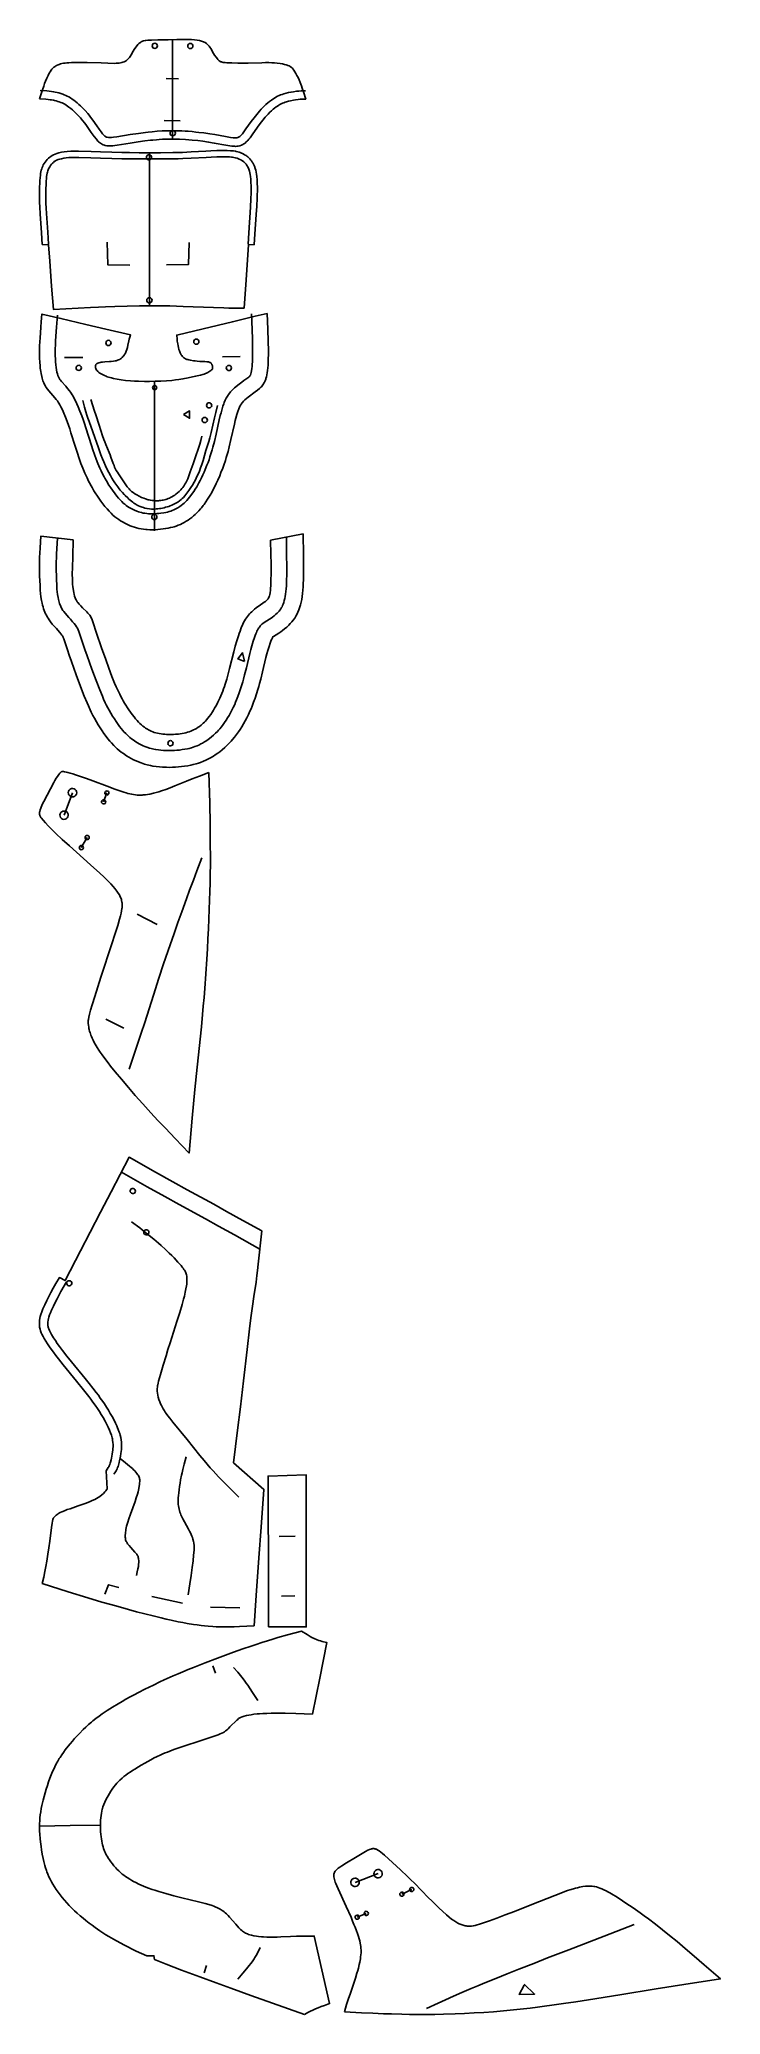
# Model space of a CAD drawing. Extents: x 1 to 327, y 1 to 946.
import ezdxf

# ---------------------------------------------------------------- set-up
doc = ezdxf.new("R2010")
doc.units = 0

msp = doc.modelspace()

# ---------------------------------------------------------------- linework, layer by layer
for points in [[(1, 917.348022), (3.961015, 917.112549), (5.075, 917.005615), (6.100078, 916.887268), (6.798984, 916.789124), (7.651093, 916.643494), (8.245546, 916.521484), (9.000859, 916.339539), (9.739062, 916.132874), (10.484531, 915.896301), (11.24789, 915.615234), (11.83664, 915.365234), (12.442656, 915.073669), (13.069219, 914.733337), (13.71875, 914.337952), (14.389062, 913.888489), (15.074843, 913.39093), (16.003437, 912.663025), (16.703594, 912.076538), (17.631407, 911.251953), (18.544531, 910.385986), (19.218281, 909.708191), (19.881796, 909.004456), (20.534374, 908.273315), (21.596094, 906.990295), (22.624687, 905.633911), (23.425625, 904.519653), (25.72875, 901.236328), (27.134531, 899.311157), (28.184843, 897.968201), (28.569921, 897.514832), (28.92453, 897.126709), (29.258436, 896.793335), (29.688202, 896.415894), (30.121405, 896.092468), (30.578047, 895.802856), (31.066874, 895.544983), (31.457811, 895.374023), (32.016407, 895.178101), (32.466248, 895.056641), (33.281094, 894.905945), (34.182968, 894.824646), (35.177498, 894.81842), (36.044064, 894.871155), (37.000546, 894.977783), (38.119141, 895.140381), (44.363045, 896.165222), (48.154297, 896.746399), (51.454609, 897.202271), (54.014999, 897.507813), (55.243984, 897.63501), (57.027187, 897.794922), (58.178825, 897.881714), (59.855701, 897.983398), (62.532421, 898.081238), (65.088127, 898.096924), (66.57328, 898.071533), (68.027184, 898.023438), (70.858047, 897.86969), (74.069527, 897.61499), (76.789917, 897.333008), (79.067657, 897.045776), (81.842026, 896.632935), (84.583122, 896.174438), (90.045624, 895.205994), (92.066559, 894.875732), (93.01976, 894.744019), (93.644684, 894.674683), (94.203125, 894.631592), (94.709999, 894.61554), (95.330933, 894.63739), (96.06781, 894.736694), (96.817032, 894.919128), (97.582497, 895.187805), (98.191635, 895.466858), (98.785934, 895.804688), (99.357033, 896.205139), (99.92289, 896.692322), (100.362656, 897.135498), (100.670624, 897.476074), (101.164375, 898.065552), (101.708359, 898.762268), (102.739761, 900.166138), (105.266716, 903.735596), (106.583588, 905.544434), (107.809532, 907.132874), (108.995781, 908.556152), (109.590309, 909.223877), (110.392891, 910.077942), (111.202652, 910.887695), (112.014839, 911.649292), (112.824135, 912.358521), (113.426636, 912.853882), (114.224525, 913.46405), (114.821404, 913.883484), (115.41922, 914.269897), (116.01992, 914.623169), (116.625465, 914.94281), (117.23851, 915.22937), (117.863907, 915.486084), (118.507027, 915.717041), (119.173592, 915.926086), (120.107964, 916.177856), (121.105469, 916.407227), (122.416405, 916.664429), (123.466873, 916.840088), (124.713905, 917.012695), (125.609604, 917.106689), (126.403511, 917.163086), (127.290077, 917.194641), (128.361877, 917.199097), (127.237183, 920.753662), (126.678589, 922.407959), (126.241089, 923.629211), (125.626717, 925.223572), (125.144531, 926.379822), (124.651405, 927.483032), (124.154373, 928.515625), (123.660309, 929.459961), (123.176247, 930.298401), (122.708122, 931.014954), (122.249527, 931.613098), (121.942261, 931.953796), (121.468513, 932.389893), (120.966713, 932.750183), (120.422813, 933.050842), (119.822578, 933.307861), (119.38781, 933.460938), (118.927734, 933.600891), (118.196167, 933.788757), (117.157265, 934.00293), (116.065392, 934.183472), (114.65406, 934.373413), (113.468277, 934.496704), (112.186874, 934.588501), (110.767029, 934.642883), (109.166245, 934.654297), (107.37265, 934.624207), (100.81234, 934.440552), (98.268745, 934.417542), (95.87867, 934.431702), (92.998512, 934.491089), (90.633125, 934.587952), (89.776794, 934.654663), (89.241402, 934.717407), (88.776794, 934.793823), (88.364845, 934.886719), (87.991402, 935.002136), (87.758438, 935.095764), (87.424294, 935.267395), (87.206955, 935.406311), (86.990074, 935.567627), (86.658279, 935.857117), (86.309532, 936.210388), (86.066406, 936.48175), (85.431168, 937.276489), (84.772888, 938.220032), (84.243355, 939.067932), (82.907417, 941.378357), (82.476013, 942.046143), (82.173592, 942.466125), (81.692345, 943.043396), (81.350235, 943.385742), (80.803589, 943.836487), (80.216408, 944.218628), (79.802261, 944.43927), (79.369843, 944.635071), (78.91906, 944.808472), (78.44976, 944.961609), (77.961876, 945.096924), (77.45414, 945.21637), (76.357651, 945.411438), (75.111557, 945.553162), (73.666016, 945.647766), (71.971245, 945.701355), (70.000153, 945.720276), (66.671486, 945.69989), (62.571247, 945.632996), (57.63414, 945.527771), (54.496563, 945.425842), (52.828827, 945.332703), (51.857811, 945.239929), (51.468513, 945.185059), (50.976952, 945.090149), (50.696247, 945.01709), (50.320702, 944.890747), (49.970078, 944.741943), (49.623047, 944.566833), (49.276875, 944.360779), (48.930546, 944.118835), (48.582966, 943.835999), (48.23328, 943.507385), (47.99828, 943.260498), (47.64328, 942.847107), (47.051094, 942.062073), (46.357891, 941.011841), (45.811638, 940.094177), (44.892498, 938.464355), (44.371483, 937.621155), (44.040077, 937.151672), (43.807655, 936.857239), (43.309998, 936.315674), (42.903828, 935.952026), (42.615547, 935.730347), (42.15406, 935.429749), (41.825546, 935.250977), (41.479141, 935.090027), (40.926563, 934.881714), (40.344376, 934.710938), (39.745937, 934.574829), (39.144218, 934.47052), (38.359531, 934.375854), (37.620781, 934.325684), (36.895626, 934.312195), (30.416483, 934.50238), (23.740936, 934.639893), (19.52375, 934.682373), (17.857578, 934.674011), (16.344374, 934.643005), (14.986172, 934.584412), (14.061172, 934.519104), (13.21, 934.4328), (12.426719, 934.323181), (11.70539, 934.188049), (11.040625, 934.025513), (10.428281, 933.837708), (9.864609, 933.62677), (9.1825, 933.314331), (8.86875, 933.146301), (8.42914, 932.881775), (7.893047, 932.50238), (7.395234, 932.064026), (6.91375, 931.530579), (6.55, 931.046326), (6.04414, 930.259644), (5.641875, 929.551636), (5.080078, 928.455811), (4.4975, 927.196777), (3.903125, 925.7854), (3.455, 924.633728), (3.0075, 923.4104), (2.412031, 921.689148), (1, 917.348022)], [(64.659218, 897.892334), (64.659218, 908.49231), (64.659218, 921.742432), (64.659218, 932.342468), (64.659218, 945.592529)], [(57.386406, 942.689148), (57.291248, 943.167542), (57.020233, 943.572998), (56.614685, 943.843933), (56.136406, 943.939148), (55.657967, 943.843933), (55.252499, 943.572998), (54.98156, 943.167542), (54.886406, 942.689148), (54.98156, 942.210815), (55.252499, 941.805298), (55.657967, 941.534302), (56.136406, 941.439148), (56.614685, 941.534302), (57.020233, 941.805298), (57.291248, 942.210815), (57.386406, 942.689148)], [(74.386719, 942.610657), (74.291557, 943.08905), (74.020622, 943.494568), (73.615074, 943.765503), (73.136719, 943.860657), (72.658356, 943.765503), (72.252808, 943.494568), (71.981873, 943.08905), (71.886719, 942.610657), (71.981873, 942.132324), (72.252808, 941.726746), (72.658356, 941.455811), (73.136719, 941.360657), (73.615074, 941.455811), (74.020622, 941.726746), (74.291557, 942.132324), (74.386719, 942.610657)], [(61.537579, 927.136597), (67.464531, 926.971619)], [(1.314375, 921.335388), (4.44664, 921.09021), (5.626563, 920.976563), (6.733515, 920.847107), (7.754453, 920.697632), (8.474375, 920.569763), (9.39414, 920.374756), (10.292188, 920.14801), (11.194609, 919.885315), (12.12, 919.578369), (12.831327, 919.309692), (13.558437, 919.000366), (14.302265, 918.643311), (15.063516, 918.231567), (15.842734, 917.758789), (16.636641, 917.227173), (17.439453, 916.644043), (18.245468, 916.016907), (19.04875, 915.353394), (19.84375, 914.661011), (20.624687, 913.946777), (21.389217, 913.212952), (22.136719, 912.458496), (22.866718, 911.682373), (24.043282, 910.337891), (24.724218, 909.498962), (25.386171, 908.638916), (26.447811, 907.184875), (28.419218, 904.371704), (29.493437, 902.8703), (30.434139, 901.602478), (31.187265, 900.643311), (31.805937, 899.943054), (32.068279, 899.693237), (32.290936, 899.513), (32.545391, 899.339111), (32.805, 899.196411), (33.09914, 899.078735), (33.37875, 898.998901), (34.008438, 898.886963), (34.730389, 898.842529), (35.488594, 898.864258), (36.422421, 898.956787), (37.934063, 899.177063), (44.368279, 900.219727), (48.274139, 900.8078), (51.645233, 901.26062), (52.962341, 901.417542), (54.876247, 901.620605), (57.321091, 901.832886), (59.656094, 901.981628), (61.895, 902.070679), (64.579216, 902.103821), (66.137344, 902.08606), (67.661095, 902.04364), (69.154762, 901.97937), (70.622185, 901.896057), (72.067657, 901.796631), (73.968048, 901.642395), (75.848907, 901.462036), (77.254372, 901.307861), (79.602188, 901.01178), (82.448433, 900.588562), (84.784454, 900.20105), (90.010307, 899.282227), (92.280861, 898.905457), (93.66687, 898.714722), (94.226563, 898.66449), (94.658203, 898.651306), (95.077812, 898.67804), (95.435776, 898.742004), (95.788589, 898.838501), (96.147339, 898.977478), (96.516792, 899.170898), (96.82383, 899.373718), (97.157967, 899.646484), (97.444374, 899.924683), (98.028198, 900.587219), (98.796875, 901.577881), (99.769997, 902.919189), (102.267029, 906.432495), (103.607651, 908.251648), (104.895859, 909.900696), (105.53492, 910.674561), (106.178276, 911.421753), (107.051872, 912.384521), (107.719917, 913.081909), (108.625542, 913.976318), (109.314369, 914.618408), (110.243279, 915.433594), (110.946404, 916.012268), (111.892494, 916.736389), (112.609451, 917.241211), (113.333588, 917.710938), (114.065781, 918.143188), (114.806793, 918.535889), (115.557808, 918.888), (116.322266, 919.203003), (117.103828, 919.485046), (117.90625, 919.738831), (119.015312, 920.040833), (120.176094, 920.310547), (121.371796, 920.550903), (122.560776, 920.757813), (123.972733, 920.962219), (124.990936, 921.076843), (126.094688, 921.159851), (127.058197, 921.193481), (128.282654, 921.19696)], [(60.642654, 906.923645), (68.357346, 906.894531)], [(65.970314, 900.888672), (65.875153, 901.367065), (65.604218, 901.772583), (65.198746, 902.043518), (64.720314, 902.138672), (64.242027, 902.043518), (63.836483, 901.772583), (63.565468, 901.367065), (63.47031, 900.888672), (63.565468, 900.4104), (63.836483, 900.004822), (64.242027, 899.733826), (64.720314, 899.638672), (65.198746, 899.733826), (65.604218, 900.004822), (65.875153, 900.4104), (65.970314, 900.888672)], [(98.947342, 817.208984), (99.821014, 830.761169), (100.90992, 847.430542), (103.730385, 847.652039), (104.036949, 852.570862), (104.672188, 862.064575), (104.914452, 865.942688), (105.112495, 869.839417), (105.172729, 871.586609), (105.203514, 873.215515), (105.198906, 875.098328), (105.154213, 876.806152), (105.061798, 878.612305), (104.941322, 880.144836), (104.812103, 881.25415), (104.639297, 882.275391), (104.406479, 883.269287), (104.167183, 884.073364), (103.794296, 885.084351), (103.527969, 885.688782), (103.331558, 886.088989), (103.007416, 886.6828), (102.770859, 887.072998), (102.384064, 887.646912), (102.104218, 888.019897), (101.650078, 888.561523), (101.32383, 888.908813), (100.978127, 889.243591), (100.612495, 889.564453), (100.226479, 889.869995), (99.820229, 890.15918), (99.396561, 890.431702), (98.959061, 890.687317), (98.056328, 891.147583), (97.598122, 891.351868), (96.912186, 891.625671), (96.460777, 891.786133), (95.799606, 891.993958), (95.145157, 892.164185), (94.700157, 892.258667), (93.755234, 892.407227), (93.240311, 892.463623), (92.393593, 892.528809), (90.730309, 892.594849), (88.788589, 892.61554), (85.840782, 892.577698), (82.925156, 892.473816), (80.499527, 892.344482), (73.492577, 891.919189), (69.40023, 891.733154), (67.181091, 891.666016), (64.829842, 891.618958), (58.934528, 891.567871), (53.639061, 891.560913), (48.602264, 891.578979), (44.112576, 891.621948), (40.362888, 891.680786), (35.59914, 891.785156), (30.194609, 891.936157), (25.678593, 892.089539), (19.586639, 892.329102), (18.440468, 892.346436), (17.31625, 892.334106), (15.912969, 892.276611), (14.242969, 892.147583), (12.872499, 891.991333), (11.539063, 891.78656), (10.270859, 891.521912), (9.322734, 891.259033), (8.449219, 890.944336), (7.652344, 890.575989), (7.09875, 890.266052), (6.410547, 889.809875), (5.925937, 889.437073), (5.313281, 888.901123), (4.735781, 888.32428), (4.195703, 887.71106), (3.695781, 887.066223), (3.238672, 886.394409), (2.826562, 885.695374), (2.547422, 885.141785), (2.293828, 884.551453), (2.065859, 883.91394), (1.863516, 883.219055), (1.686797, 882.45636), (1.534922, 881.61676), (1.406016, 880.693359), (1.297891, 879.67926), (1.182656, 878.174255), (1.115156, 876.921936), (1.047344, 875.077393), (1.007656, 873.046875), (1, 871.417542), (1.014063, 869.709351), (1.0525, 867.93335), (1.145469, 865.479614), (1.318906, 862.347107), (1.950859, 853.304565), (2.309844, 847.662842), (5.316719, 847.478333), (5.957656, 839.629333), (6.777344, 827.788208), (7.637266, 816.583984), (25.455235, 817.549805), (29.21578, 817.731445), (32.514061, 817.868896), (37.092186, 818.026184), (42.976952, 818.18512), (48.769764, 818.300476), (53.158123, 818.354492), (55.624218, 818.364258), (58.08289, 818.353821), (60.633591, 818.320313), (63.375778, 818.260986), (69.791252, 818.056519), (84.283043, 817.493347), (89.243752, 817.3255), (91.635704, 817.264648), (94.286324, 817.220215), (98.947342, 817.208984)], [(100.738045, 847.867615), (101.072182, 853.211487), (101.887108, 865.583801), (102.093277, 869.494263), (102.18914, 872.454407), (102.203354, 873.979187), (102.181641, 875.722656), (102.125854, 877.275085), (102.029137, 878.869141), (101.910934, 880.171204), (101.786324, 881.091492), (101.625465, 881.924988), (101.416641, 882.728516), (101.265312, 883.206482), (101.093437, 883.679443), (100.759293, 884.451599), (100.52906, 884.902222), (100.275467, 885.341125), (99.996407, 885.766602), (99.794922, 886.041931), (99.467262, 886.440857), (99.230698, 886.696777), (98.710236, 887.181946), (98.121719, 887.628174), (97.80336, 887.83551), (97.302734, 888.125854), (96.428749, 888.551758), (95.540932, 888.900391), (94.666954, 889.167786), (93.931557, 889.327576), (93.319923, 889.419617), (92.86953, 889.469055), (91.832733, 889.54303), (90.573906, 889.588135), (88.732887, 889.608154), (85.888123, 889.573669), (83.036949, 889.473572), (80.640465, 889.346558), (73.62281, 888.921753), (69.496635, 888.734436), (67.258751, 888.666748), (64.888985, 888.619263), (58.954685, 888.567871), (53.633827, 888.560852), (48.577969, 888.578979), (44.072498, 888.62207), (40.309219, 888.681152), (35.527813, 888.785889), (30.106874, 888.937256), (25.5875, 889.089905), (19.861874, 889.316956), (18.733515, 889.34021), (17.658983, 889.335083), (16.333359, 889.288025), (15.038906, 889.198669), (13.788359, 889.069885), (12.596719, 888.903076), (11.486172, 888.69519), (10.672421, 888.496338), (9.938359, 888.265869), (9.604531, 888.138184), (9.142656, 887.930847), (8.588515, 887.625061), (8.09039, 887.285706), (7.632031, 886.913025), (7.198828, 886.507263), (6.7875, 886.071777), (6.308594, 885.492737), (5.87414, 884.883484), (5.562109, 884.378174), (5.282031, 883.837891), (5.092266, 883.391724), (4.919375, 882.896301), (4.762813, 882.339111), (4.622188, 881.707275), (4.496875, 880.990356), (4.386484, 880.180664), (4.290469, 879.270996), (4.18375, 877.890137), (4.119062, 876.719055), (4.029219, 874.012268), (4.008281, 872.493408), (4.006875, 870.880676), (4.027656, 869.186157), (4.073359, 867.422119), (4.175937, 864.98584), (4.316875, 862.50708), (4.943438, 853.517883), (5.302031, 847.879822)], [(53.394218, 890.590149), (52.915936, 890.494995), (52.510391, 890.223938), (52.239372, 889.818481), (52.144218, 889.340149), (52.239372, 888.861755), (52.510391, 888.456299), (52.915936, 888.185303), (53.394218, 888.090149), (53.872578, 888.185303), (54.278122, 888.456299), (54.549141, 888.861755), (54.644218, 889.340149), (54.549141, 889.818481), (54.278122, 890.223938), (53.872578, 890.494995), (53.394218, 890.590149)], [(53.587811, 891.644409), (53.587811, 875.354919), (53.587811, 867.210144), (53.587811, 854.993042), (53.587811, 838.703491), (53.587811, 830.558716), (53.587811, 818.341614)], [(33.349609, 848.710449), (33.744999, 837.872253), (44.220154, 837.740662)], [(72.590546, 848.661621), (72.203751, 838.070984), (61.681171, 837.932007)], [(53.572498, 822.239258), (53.094139, 822.144104), (52.688591, 821.873169), (52.417656, 821.467712), (52.322498, 820.989258), (52.417656, 820.510986), (52.688591, 820.105469), (53.094139, 819.834412), (53.572498, 819.739258), (54.050858, 819.834412), (54.456406, 820.105469), (54.727341, 820.510986), (54.822498, 820.989258), (54.727341, 821.467712), (54.456406, 821.873169), (54.050858, 822.144104), (53.572498, 822.239258)], [(109.853279, 814.583862), (110.170235, 807.131165), (110.372108, 801.207458), (110.45359, 796.901794), (110.458511, 794.943115), (110.43515, 793.137268), (110.3825, 791.488525), (110.30172, 789.987732), (110.194061, 788.625427), (110.060776, 787.391907), (109.903122, 786.277588), (109.72242, 785.272705), (109.51992, 784.367737), (109.296791, 783.55304), (109.177887, 783.176575), (108.925781, 782.47937), (108.653198, 781.849121), (108.35836, 781.276917), (108.20211, 781.009888), (107.870544, 780.508362), (107.512344, 780.042725), (107.125702, 779.604309), (106.708824, 779.184021), (106.259918, 778.773193), (105.263359, 777.949829), (104.164917, 777.116699), (100.744766, 774.631775), (99.96109, 774.017639), (99.222733, 773.373352), (98.529297, 772.66864), (98.091873, 772.150513), (97.880623, 771.873596), (97.472885, 771.278259), (97.276405, 770.957703), (96.898277, 770.265198), (96.716484, 769.891296), (96.366486, 769.08844), (95.87101, 767.753479), (95.403748, 766.273315), (94.957031, 764.660767), (94.666557, 763.518494), (94.236244, 761.713989), (92.593979, 754.374207), (91.741486, 750.808899), (91.176483, 748.645508), (90.772888, 747.202148), (90.345856, 745.758789), (89.893906, 744.314697), (89.166016, 742.146057), (88.645309, 740.697693), (87.807495, 738.519836), (87.209061, 737.063416), (86.247887, 734.87085), (85.565155, 733.407898), (84.852417, 731.953918), (84.113045, 730.518005), (83.350388, 729.109436), (82.567886, 727.737427), (81.36422, 725.767944), (80.546875, 724.527405), (79.721481, 723.355713), (79.306793, 722.798157), (78.473747, 721.739563), (78.055229, 721.23761), (77.214218, 720.285706), (76.367264, 719.399963), (75.514061, 718.576538), (74.654221, 717.811462), (73.787186, 717.100891), (72.912735, 716.440857), (72.030388, 715.827393), (71.138908, 715.257141), (70.234375, 714.728577), (69.311798, 714.240479), (68.366402, 713.791626), (67.393356, 713.381104), (66.38781, 713.007629), (65.345001, 712.670166), (64.808121, 712.514587), (63.70031, 712.228943), (62.543358, 711.976624), (61.340313, 711.757813), (60.10125, 711.574036), (58.836952, 711.427185), (57.557812, 711.318726), (56.274372, 711.250549), (54.997421, 711.224121), (53.737343, 711.241211), (52.504841, 711.303528), (51.902187, 711.352112), (50.728516, 711.484741), (49.594997, 711.66272), (48.498592, 711.883789), (47.436092, 712.145691), (46.404373, 712.446167), (45.400234, 712.782715), (44.420547, 713.15332), (43.462185, 713.555481), (42.057655, 714.213196), (40.682186, 714.942627), (39.774841, 715.481628), (38.870544, 716.072327), (37.965389, 716.723022), (37.055313, 717.441833), (36.136326, 718.237244), (35.204529, 719.117249), (34.732498, 719.591553), (34.255859, 720.090149), (33.288357, 721.161133), (32.307579, 722.323181), (31.321249, 723.566223), (30.336718, 724.880066), (29.361795, 726.254578), (28.403828, 727.679688), (27.933672, 728.408081), (27.015547, 729.890198), (26.133436, 731.397583), (25.708202, 732.157654), (24.892578, 733.685364), (24.50164, 734.452393), (23.751797, 735.99115), (22.701952, 738.307068), (21.733593, 740.625549), (20.837265, 742.938904), (20.00375, 745.239502), (18.973906, 748.273193), (18.019688, 751.242737), (16.055079, 757.528625), (15.429218, 759.455505), (14.809531, 761.278625), (14.199765, 762.991394), (13.409452, 765.091614), (12.654297, 766.967957), (11.944297, 768.605042), (11.275624, 770.00946), (10.783203, 770.939453), (10.28289, 771.789063), (9.938046, 772.322083), (9.579297, 772.836365), (9.005938, 773.587463), (8.382969, 774.33136), (6.354609, 776.584656), (5.463203, 777.620422), (4.83375, 778.420837), (4.250391, 779.252197), (3.887578, 779.832642), (3.545781, 780.440857), (3.072734, 781.417419), (2.647344, 782.488403), (2.27, 783.673035), (2.045234, 784.535217), (1.748437, 785.939697), (1.577734, 786.944885), (1.362578, 788.546997), (1.246641, 789.672546), (1.114219, 791.437805), (1.031953, 793.284363), (0.999844, 795.198914), (1.012891, 797.157715), (1.063281, 799.130371), (1.142969, 801.086304), (1.24375, 802.994934), (1.3975, 805.41333), (1.599375, 808.170227), (1.806406, 810.689148), (2.138438, 814.399536), (11.236328, 812.263672), (23.140938, 809.468811), (32.664688, 807.232971), (44.569374, 804.43811), (44.201874, 803.273804), (43.955391, 802.383728), (43.74828, 801.515381), (43.305157, 799.487427), (43.048904, 798.441284), (42.756798, 797.447876), (42.494923, 796.70813), (42.282032, 796.189148), (42.055, 795.703674), (41.813591, 795.253967), (41.558201, 794.842224), (41.293125, 794.469055), (40.936249, 794.029907), (40.590469, 793.655762), (40.271873, 793.344849), (39.993748, 793.094116), (39.741951, 792.893188), (39.488594, 792.727234), (39.205624, 792.581726), (38.864998, 792.441833), (38.339138, 792.264343), (37.724998, 792.093323), (37.189453, 791.969604), (36.346329, 791.819763), (35.327812, 791.700867), (34.426876, 791.63269), (32.230232, 791.505981), (31.08703, 791.393799), (30.430546, 791.297119), (29.953749, 791.206543), (29.361094, 791.060059), (28.964296, 790.929688), (28.621328, 790.780701), (28.427578, 790.670776), (28.26125, 790.552734), (28.059217, 790.361633), (27.953749, 790.22583), (27.869453, 790.083984), (27.757578, 789.784363), (27.726484, 789.627747), (27.706249, 789.385864), (27.724609, 789.05304), (27.817186, 788.625), (27.943905, 788.277039), (28.114922, 787.927856), (28.331484, 787.579651), (28.528671, 787.319031), (28.84539, 786.971985), (29.128281, 786.711853), (29.454218, 786.451599), (29.82539, 786.191467), (30.237186, 785.9328), (30.838593, 785.593445), (31.486015, 785.264038), (32.164532, 784.948975), (32.868748, 784.650818), (33.433594, 784.436523), (34.050156, 784.228027), (34.736717, 784.023193), (35.511639, 783.820068), (36.392967, 783.61676), (38.105312, 783.280396), (40.067577, 782.963196), (42.212967, 782.685242), (44.479843, 782.465393), (46.388905, 782.336792), (48.424843, 782.249146), (51.208591, 782.19574), (53.672031, 782.19696), (56.314217, 782.239441), (59.029766, 782.328735), (61.710155, 782.47052), (64.246796, 782.670715), (65.998901, 782.860657), (67.618355, 783.078369), (69.586876, 783.397339), (72.174995, 783.897583), (75.673355, 784.653625), (78.040154, 785.215637), (79.059059, 785.485901), (79.752731, 785.693909), (80.369919, 785.908813), (80.939766, 786.143799), (81.490158, 786.411438), (82.024063, 786.710999), (82.519531, 787.028015), (82.953354, 787.347717), (83.302422, 787.65509), (83.550392, 787.939758), (83.67601, 788.142456), (83.758125, 788.341614), (83.803902, 788.542114), (83.820778, 788.748962), (83.810623, 789.042725), (83.771561, 789.354614), (83.706169, 789.670715), (83.616714, 789.976318), (83.50547, 790.256775), (83.408592, 790.443176), (83.299141, 790.609802), (83.175468, 790.759033), (83.036095, 790.893433), (82.879295, 791.015503), (82.640388, 791.163391), (82.433434, 791.265076), (82.102104, 791.386719), (81.798752, 791.466064), (81.436638, 791.534058), (81.005547, 791.589417), (80.112419, 791.653809), (77.751564, 791.762085), (76.351952, 791.862854), (75.468674, 791.952087), (74.58078, 792.063782), (73.15992, 792.299255), (72.384529, 792.469666), (71.915466, 792.595215), (71.493279, 792.730286), (71.119293, 792.874329), (70.788902, 793.026489), (70.364296, 793.2677), (70.010231, 793.521912), (69.710075, 793.785828), (69.365311, 794.1474), (69.053436, 794.519775), (68.762497, 794.927551), (68.554375, 795.275452), (68.284996, 795.820374), (68.085777, 796.306946), (67.887108, 796.869812), (67.692574, 797.49707), (67.447807, 798.404175), (67.281403, 799.11554), (67.091324, 800.072876), (66.978355, 800.776489), (66.890152, 801.461853), (66.803123, 802.353027), (66.681015, 804.303345), (79.208435, 807.298523), (93.243279, 810.723022), (98.454765, 811.980347), (104.227188, 813.3255), (109.853279, 814.583862)], [(102.353828, 814.420227), (102.65023, 807.010864), (102.807266, 802.354919), (102.903511, 798.124268), (102.921249, 796.221619), (102.914604, 794.489075), (102.881798, 792.942322), (102.82531, 791.574341), (102.748825, 790.372742), (102.656166, 789.324768), (102.550858, 788.417847), (102.377495, 787.294678), (102.19664, 786.418274), (102.020699, 785.746216), (101.84906, 785.236145), (101.661636, 784.846008), (101.436485, 784.533447), (101.151718, 784.256287), (100.64164, 783.869141), (98.808205, 782.579895), (97.736244, 781.804382), (95.927963, 780.430237), (94.964531, 779.651306), (94.312889, 779.090088), (93.661011, 778.487854), (93.015236, 777.838989), (92.381874, 777.137024), (92.071716, 776.764282), (91.468666, 775.971497), (91.177261, 775.549927), (90.618668, 774.652466), (90.353043, 774.17511), (89.851326, 773.161804), (89.386482, 772.076172), (89.166641, 771.508789), (88.74984, 770.330139), (88.360313, 769.099609), (87.818672, 767.174255), (87.480621, 765.849609), (86.998276, 763.821411), (85.465935, 756.936218), (84.661095, 753.486206), (83.958435, 750.747192), (83.580002, 749.388916), (83.181252, 748.038269), (82.54258, 746.025208), (82.08812, 744.690674), (81.609528, 743.36145), (81.105469, 742.036682), (80.299606, 740.056519), (79.727341, 738.740051), (79.126793, 737.427246), (78.501167, 736.125305), (77.854683, 734.842896), (77.191559, 733.588806), (76.174843, 731.779907), (75.488434, 730.634827), (74.799995, 729.548645), (73.772964, 728.04895), (73.434059, 727.587708), (72.762032, 726.723022), (72.096954, 725.931152), (71.437737, 725.206726), (70.783203, 724.544373), (70.132339, 723.938721), (69.484138, 723.384583), (68.837418, 722.876526), (68.191093, 722.409302), (67.219376, 721.773865), (66.564529, 721.390076), (65.897888, 721.036804), (65.214218, 720.712708), (64.508125, 720.41687), (63.774296, 720.147888), (63.0075, 719.904724), (62.202499, 719.686218), (61.353828, 719.49115), (60.458828, 719.318787), (59.046562, 719.105347), (58.0732, 718.9953), (57.086014, 718.912659), (56.095078, 718.858948), (55.11039, 718.835693), (54.141953, 718.844299), (53.199844, 718.886292), (52.293747, 718.963013), (51.426952, 719.074463), (50.596249, 719.218506), (49.798046, 719.393372), (49.028904, 719.597107), (48.285313, 719.827881), (47.563671, 720.083679), (46.514763, 720.510193), (45.495544, 720.982666), (44.826172, 721.325378), (43.825935, 721.901001), (43.154999, 722.338684), (42.475468, 722.829346), (41.782734, 723.382019), (41.072186, 724.00531), (40.339375, 724.707825), (39.579529, 725.498352), (38.79031, 726.382629), (37.977188, 727.355042), (37.147888, 728.406799), (35.890388, 730.114136), (35.054218, 731.326294), (34.228592, 732.587585), (33.026951, 734.552307), (32.261482, 735.898132), (31.892109, 736.578735), (31.180389, 737.953003), (30.502733, 739.343323), (29.857031, 740.747925), (28.943359, 742.877625), (28.089062, 745.029297), (27.286484, 747.197083), (26.528124, 749.374756), (25.806719, 751.55365), (23.144531, 760.010925), (22.498671, 761.992432), (21.85, 763.895752), (21.200859, 765.712769), (20.339531, 767.987732), (19.489218, 770.076782), (18.862577, 771.510376), (18.247265, 772.824646), (17.638281, 774.028625), (17.02914, 775.134888), (16.619764, 775.82428), (16.205626, 776.479431), (15.784765, 777.104187), (15.355234, 777.702271), (14.46664, 778.830872), (13.563281, 779.876404), (11.512656, 782.142273), (11.025625, 782.73053), (10.741562, 783.109619), (10.36875, 783.681946), (10.050312, 784.287354), (9.775547, 784.957947), (9.533828, 785.72583), (9.314531, 786.622864), (9.11289, 787.666138), (8.933125, 788.849426), (8.780156, 790.164917), (8.658984, 791.604309), (8.574531, 793.159668), (8.541094, 794.25708), (8.526953, 795.983643), (8.551016, 797.778625), (8.606484, 799.608032), (8.686563, 801.437866), (8.819921, 803.819153), (9.125468, 808.146606), (9.617812, 813.836304)], [(13.018359, 793.672974), (21.758593, 793.549744)], [(33.967266, 801.823425), (33.488907, 801.728271), (33.083359, 801.457336), (32.81242, 801.051758), (32.717266, 800.573425), (32.81242, 800.095032), (33.083359, 799.689575), (33.488907, 799.418579), (33.967266, 799.323425), (34.445625, 799.418579), (34.85117, 799.689575), (35.122108, 800.095032), (35.217266, 800.573425), (35.122108, 801.051758), (34.85117, 801.457336), (34.445625, 801.728271), (33.967266, 801.823425)], [(76.012032, 802.424622), (75.533745, 802.329407), (75.128204, 802.058472), (74.857185, 801.652954), (74.762032, 801.174622), (74.857185, 800.696228), (75.128204, 800.29071), (75.533745, 800.019775), (76.012032, 799.924622), (76.490387, 800.019775), (76.895935, 800.29071), (77.166954, 800.696228), (77.262032, 801.174622), (77.166954, 801.652954), (76.895935, 802.058472), (76.490387, 802.329407), (76.012032, 802.424622)], [(88.505936, 793.888184), (97.058205, 794.072815)], [(19.76289, 789.900146), (19.284531, 789.804993), (18.878984, 789.534058), (18.608046, 789.128479), (18.51289, 788.650146), (18.608046, 788.171753), (18.878984, 787.766235), (19.284531, 787.4953), (19.76289, 787.400146), (20.241249, 787.4953), (20.646797, 787.766235), (20.917734, 788.171753), (21.01289, 788.650146), (20.917734, 789.128479), (20.646797, 789.534058), (20.241249, 789.804993), (19.76289, 789.900146)], [(91.578751, 789.850159), (91.100388, 789.755005), (90.694839, 789.48407), (90.423904, 789.078491), (90.328751, 788.600159), (90.423904, 788.121765), (90.694839, 787.716309), (91.100388, 787.445313), (91.578751, 787.350159), (92.057106, 787.445313), (92.462654, 787.716309), (92.733589, 788.121765), (92.828751, 788.600159), (92.733589, 789.078491), (92.462654, 789.48407), (92.057106, 789.755005), (91.578751, 789.850159)], [(56.098125, 780.247253), (55.715469, 780.171082), (55.391014, 779.954285), (55.174297, 779.629883), (55.098125, 779.247253), (55.174297, 778.864502), (55.391014, 778.540039), (55.715469, 778.323364), (56.098125, 778.247253), (56.480858, 778.323364), (56.805233, 778.540039), (57.02203, 778.864502), (57.098125, 779.247253), (57.02203, 779.629883), (56.805233, 779.954285), (56.480858, 780.171082), (56.098125, 780.247253)], [(55.929607, 782.105835), (55.929607, 766.247925), (55.929607, 746.425598), (55.929607, 730.567688), (55.929607, 710.7453)], [(21.738281, 772.97113), (22.581015, 769.830688), (23.179453, 767.686768), (23.654297, 766.08136), (24.124531, 764.607727), (24.711796, 762.921936), (26.478594, 758.122864), (29.147421, 750.451843), (29.828203, 748.551697), (30.384922, 747.060242), (31.117968, 745.198181), (31.74703, 743.692383), (32.580936, 741.809692), (33.276485, 740.327148), (34.168594, 738.536255), (34.894688, 737.171448), (35.642029, 735.858521), (36.424999, 734.581726), (37.044064, 733.638367), (37.475391, 733.012573), (38.388985, 731.761841), (39.117188, 730.828003), (39.62125, 730.210754), (40.669373, 728.996765), (41.486172, 728.111206), (42.043438, 727.536011), (43.184452, 726.42981), (43.767735, 725.902466), (44.359451, 725.394897), (44.959686, 724.908813), (45.568516, 724.446106), (46.185936, 724.008606), (46.811951, 723.598206), (47.767185, 723.037415), (48.414845, 722.702454), (49.071095, 722.399353), (50.071796, 722.004456), (50.749687, 721.781006), (51.436172, 721.589661), (52.481953, 721.362793), (53.546951, 721.208252), (54.631016, 721.12616), (55.362968, 721.110535), (56.101093, 721.124756), (56.843983, 721.167664), (57.590389, 721.237854), (58.339218, 721.334351), (59.089062, 721.45575), (59.838825, 721.601013), (60.587265, 721.768677), (61.332733, 721.957886), (62.072655, 722.168518), (62.803982, 722.400757), (63.523827, 722.654724), (64.229141, 722.930664), (64.91687, 723.228577), (65.584221, 723.548645), (66.228043, 723.891052), (67.143433, 724.446838), (67.997658, 725.055054), (68.801407, 725.719543), (69.314919, 726.195679), (69.814766, 726.699768), (70.546486, 727.510681), (71.027344, 728.089722), (71.506714, 728.700745), (72.466721, 730.016296), (73.413826, 731.429993), (74.102966, 732.533752), (74.977028, 734.0354), (75.587418, 735.165039), (76.330002, 736.657166), (76.83828, 737.772156), (77.461716, 739.268738), (78.03508, 740.794128), (78.571564, 742.367188), (79.205002, 744.395447), (80.599838, 749.090393), (81.990158, 753.445007), (82.505783, 755.243347), (83.117264, 757.703003), (84.741562, 764.825684), (85.356796, 767.354797), (86.180313, 770.635376)], [(25.594217, 773.591553), (27.362812, 767.986023), (27.975624, 766.114929), (29.610312, 761.2453), (31.189062, 756.207031), (31.820469, 754.329041), (32.237576, 753.192871), (32.685078, 752.052734), (34.265312, 748.237183), (34.725155, 747.091919), (35.160702, 745.948669), (36.248436, 742.96991), (36.660938, 741.90802), (36.946251, 741.224976), (37.243904, 740.565369), (37.719765, 739.625244), (38.229298, 738.738159), (38.764763, 737.890076), (40.639061, 735.158081), (42.34742, 732.620361), (42.952343, 731.795166), (43.374763, 731.263245), (43.81617, 730.751099), (44.279842, 730.262878), (45.020466, 729.581909), (45.807423, 728.960266), (46.630077, 728.393677), (47.477734, 727.877747), (48.628201, 727.26123), (49.779217, 726.717224), (50.921169, 726.243103), (51.775154, 725.936218), (52.915466, 725.59613), (53.488201, 725.457153), (54.063671, 725.339661), (54.933437, 725.205078), (55.517498, 725.143372), (56.104061, 725.103882), (56.692341, 725.086548), (57.281796, 725.091125), (57.871563, 725.117737), (58.460938, 725.166077), (59.049217, 725.236084), (59.6357, 725.327576), (60.219841, 725.440674), (60.80164, 725.576294), (61.381248, 725.735535), (61.958904, 725.919434), (62.534687, 726.129028), (63.108826, 726.36554), (63.681484, 726.629883), (64.252892, 726.923279), (65.107811, 727.420044), (65.674995, 727.789673), (66.236641, 728.189453), (67.062187, 728.843872), (67.8582, 729.561951), (68.614609, 730.341309), (69.091797, 730.893677), (69.543747, 731.471497), (69.968201, 732.073425), (70.555466, 733.013733), (70.916328, 733.659607), (71.415855, 734.64679), (71.869995, 735.643677), (72.414375, 736.964294), (73.129295, 738.88031), (74.455856, 742.716309), (75.997887, 747.001953), (76.760857, 749.22522), (77.218903, 750.685791), (77.634216, 752.122314), (78.110542, 753.893982), (78.648666, 756.001282)], [(69.914299, 766.271606), (72.824608, 764.580505), (72.801483, 766.318604), (72.778435, 768.056702), (69.914299, 766.271606)], [(82.137344, 771.961487), (81.658981, 771.866333), (81.253433, 771.595398), (80.982422, 771.189819), (80.887344, 770.711487), (80.982422, 770.233093), (81.253433, 769.827576), (81.658981, 769.556641), (82.137344, 769.461487), (82.615623, 769.556641), (83.021172, 769.827576), (83.292183, 770.233093), (83.387344, 770.711487), (83.292183, 771.189819), (83.021172, 771.595398), (82.615623, 771.866333), (82.137344, 771.961487)], [(80.026558, 764.962036), (79.548203, 764.866882), (79.142654, 764.595825), (78.871719, 764.190369), (78.776558, 763.712036), (78.871719, 763.233643), (79.142654, 762.828125), (79.548203, 762.55719), (80.026558, 762.462036), (80.504921, 762.55719), (80.910469, 762.828125), (81.181404, 763.233643), (81.276558, 763.712036), (81.181404, 764.190369), (80.910469, 764.595825), (80.504921, 764.866882), (80.026558, 764.962036)], [(55.933281, 718.586609), (55.454922, 718.491455), (55.049374, 718.220459), (54.778358, 717.81488), (54.683281, 717.336609), (54.778358, 716.858276), (55.049374, 716.452698), (55.454922, 716.181702), (55.933281, 716.086609), (56.41156, 716.181702), (56.817108, 716.452698), (57.088123, 716.858276), (57.183281, 717.336609), (57.088123, 717.81488), (56.817108, 718.220459), (56.41156, 718.491455), (55.933281, 718.586609)], [(17.106405, 706.463013), (16.868984, 698.410156), (16.735468, 693.001831), (16.700312, 690.139893), (16.72711, 687.460327), (16.784765, 685.96759), (16.844063, 685.029053), (16.921015, 684.138428), (17.067656, 682.891418), (17.184999, 682.118652), (17.388437, 681.045898), (17.541016, 680.387695), (17.79336, 679.484741), (18.071562, 678.681091), (18.271406, 678.196655), (18.484844, 677.745911), (18.835468, 677.118835), (19.092577, 676.723633), (19.370703, 676.33905), (19.998516, 675.575134), (20.734297, 674.776062), (21.556484, 673.93457), (23.606483, 671.893982), (24.117188, 671.366455), (24.549843, 670.892578), (25.025547, 670.30835), (25.323906, 669.877014), (25.587109, 669.426697), (25.828749, 668.935059), (26.140703, 668.175903), (26.472891, 667.242737), (28.30039, 661.700928), (30.713984, 654.6698), (32.673592, 649.105713), (34.155312, 645.02478), (35.661015, 641.067932), (36.945625, 637.889038), (37.73336, 636.044983), (38.266716, 634.846497), (39.355076, 632.533264), (39.911327, 631.422729), (40.47617, 630.346008), (41.050312, 629.305115), (41.633282, 628.302002), (42.22242, 627.337769), (43.108982, 625.966309), (43.696716, 625.10321), (44.563828, 623.887512), (45.402344, 622.769043), (46.199844, 621.750854), (46.948357, 620.83313), (47.659138, 620.004456), (48.348202, 619.25061), (49.031563, 618.557617), (49.725155, 617.911255), (50.445, 617.297302), (51.205547, 616.705322), (51.739609, 616.324463), (52.58617, 615.779602), (53.183907, 615.437195), (53.81078, 615.114075), (54.468983, 614.812378), (55.160469, 614.534546), (55.887264, 614.282471), (56.650547, 614.05835), (57.447811, 613.862122), (58.275391, 613.693787), (59.129684, 613.553162), (60.007263, 613.440063), (60.90453, 613.35437), (61.81789, 613.295898), (63.210312, 613.258911), (64.148514, 613.267822), (65.089767, 613.303162), (66.02961, 613.364685), (67.426796, 613.505005), (68.343277, 613.630005), (69.24234, 613.779541), (70.119377, 613.953369), (70.969917, 614.151062), (71.789375, 614.372192), (72.574295, 614.61615), (73.325157, 614.882507), (74.043747, 615.170471), (74.731636, 615.479492), (75.390625, 615.808899), (76.022423, 616.15802), (76.922577, 616.717163), (77.493439, 617.112732), (78.310623, 617.739197), (78.833672, 618.182007), (79.34375, 618.649231), (79.844688, 619.144287), (80.340385, 619.671021), (80.83445, 620.232849), (81.581093, 621.149414), (82.088043, 621.815002), (82.870468, 622.902954), (83.674683, 624.095276), (84.216637, 624.942871), (84.758591, 625.828918), (85.296715, 626.750061), (85.827026, 627.703369), (86.345703, 628.685364), (86.848747, 629.693115), (87.332497, 630.72345), (87.795624, 631.774841), (88.239449, 632.847656), (88.665543, 633.942505), (89.07531, 635.059692), (89.47023, 636.199585), (89.851875, 637.362732), (90.58062, 639.760376), (91.27359, 642.254028), (91.943825, 644.829041), (93.954765, 652.810425), (94.664917, 655.467468), (95.397423, 658.045166), (96.147339, 660.484497), (96.52726, 661.633972), (96.909683, 662.726624), (97.29406, 663.755554), (97.681252, 664.719299), (98.073669, 665.622192), (98.473747, 666.468811), (99.093437, 667.643677), (99.523201, 668.370117), (99.969063, 669.056519), (100.43351, 669.707642), (100.918983, 670.327942), (101.42672, 670.921326), (101.953278, 671.488281), (102.493904, 672.028564), (103.321091, 672.788635), (103.876556, 673.261414), (104.70414, 673.918823), (105.245392, 674.322266), (106.029839, 674.874817), (108.522888, 676.530212), (109.085388, 676.952087), (109.429688, 677.242554), (109.898125, 677.705505), (110.178589, 678.046692), (110.309372, 678.231689), (110.552422, 678.63855), (110.664764, 678.863403), (110.871407, 679.364136), (110.965782, 679.643005), (111.136948, 680.26593), (111.285233, 680.98584), (111.465233, 682.275513), (111.558044, 683.28833), (111.631012, 684.413025), (111.725075, 686.929504), (111.766563, 690.402344), (111.74617, 694.701538), (111.677574, 699.529175), (111.539215, 706.176331), (127.083199, 709.224182), (127.220856, 699.066467), (127.261009, 693.593567), (127.236481, 689.072571), (127.202652, 687.369507), (127.136719, 685.367249), (127.068512, 683.970093), (126.954681, 682.289978), (126.808197, 680.729858), (126.624527, 679.267456), (126.40023, 677.883362), (126.133751, 676.557495), (125.814369, 675.236023), (125.425385, 673.907898), (125.049919, 672.834229), (124.612495, 671.764771), (124.113045, 670.723267), (123.67984, 669.932739), (123.06601, 668.945679), (122.388123, 667.992859), (121.682266, 667.111633), (120.958435, 666.298035), (120.208122, 665.529175), (119.242188, 664.628174), (118.239998, 663.778503), (117.237343, 663.000549), (116.434921, 662.421997), (115.412025, 661.734924), (112.958672, 660.216858), (112.649452, 659.992554), (112.646713, 659.957825), (112.644608, 659.954651), (112.520233, 659.751709), (112.383827, 659.503296), (112.225861, 659.187378), (112.053986, 658.811768), (111.866013, 658.365601), (111.66375, 657.84845), (111.357338, 657.005554), (110.829918, 655.43103), (110.23687, 653.472107), (109.808121, 651.91748), (109.334923, 650.066467), (107.734604, 643.318909), (106.858513, 639.803406), (106.27523, 637.632935), (105.862732, 636.184265), (105.436012, 634.752197), (104.781876, 632.674927), (104.098907, 630.644958), (103.393517, 628.684448), (102.673744, 626.819458), (102.173203, 625.600037), (101.665077, 624.423584), (100.911484, 622.784607), (100.138588, 621.22168), (99.355934, 619.745117), (98.566246, 618.34845), (97.770386, 617.020996), (96.958282, 615.737549), (96.113121, 614.477234), (95.225548, 613.23645), (94.289688, 612.016418), (93.317108, 610.838745), (92.609604, 610.035156), (91.876015, 609.244446), (90.779999, 608.137268), (89.623436, 607.05481), (88.427963, 606.018127), (87.217026, 605.046936), (86.333672, 604.384827), (85.090309, 603.517456), (84.161247, 602.917786), (82.862267, 602.147583), (81.879921, 601.617004), (80.517029, 600.952087), (79.484062, 600.500916), (78.057495, 599.948242), (77.012886, 599.593018), (75.960938, 599.27301), (74.475311, 598.881836), (73.400391, 598.637817), (71.898361, 598.344727), (70.385857, 598.101868), (68.895157, 597.90863), (67.431091, 597.760315), (65.989136, 597.653137), (64.556404, 597.586487), (63.127422, 597.560974), (61.680622, 597.577576), (59.812656, 597.662231), (58.343437, 597.777588), (56.836716, 597.9422), (55.286953, 598.171143), (54.130936, 598.385925), (52.505779, 598.758667), (51.274372, 599.100708), (49.577499, 599.66333), (48.34914, 600.141785), (47.172577, 600.655457), (46.019451, 601.211182), (44.890076, 601.805359), (43.78492, 602.435242), (42.677498, 603.115601), (41.164219, 604.132874), (40.129532, 604.893127), (39.155312, 605.662903), (38.226406, 606.453491), (37.350857, 607.254761), (36.507107, 608.082031), (35.41164, 609.245117), (34.677654, 610.083862), (33.732185, 611.236084), (32.849453, 612.384033), (31.797577, 613.832153), (31.025547, 614.949585), (30.066406, 616.405701), (29.139139, 617.885742), (28.231483, 619.398865), (27.306562, 621.010132), (26.556015, 622.39856), (25.777657, 623.934265), (25.213203, 625.112427), (24.357735, 627.000122), (23.727421, 628.464417), (22.414454, 631.685242), (20.658047, 636.2323), (18.579062, 641.825989), (16.276484, 648.205627), (15.196718, 651.274414), (14.343281, 653.760681), (12.607109, 659.047974), (12.377265, 659.680847), (12.280781, 659.910706), (12.1375, 660.193726), (12.011171, 660.401733), (11.734453, 660.801025), (11.280234, 661.398254), (10.692031, 662.125671), (9.837187, 663.131531), (9.146172, 663.91217), (7.132656, 666.130127), (6.254609, 667.2052), (5.582812, 668.131836), (5.116172, 668.848328), (4.691875, 669.564331), (4.294531, 670.302856), (3.924766, 671.0625), (3.582812, 671.84137), (3.268281, 672.638672), (2.980703, 673.453552), (2.719297, 674.285767), (2.483281, 675.135193), (2.264844, 676.03009), (1.992656, 677.358887), (1.708594, 679.170471), (1.532656, 680.666687), (1.39, 682.239746), (1.241094, 684.484924), (1.126719, 686.980835), (1.062812, 689.003479), (1.011562, 691.77124), (1, 693.897644), (1.014375, 696.002563), (1.05625, 698.049438), (1.123906, 700.023865), (1.244375, 702.539612), (1.600781, 708.129456), (17.106405, 706.463013)], [(119.103668, 707.659546), (119.221245, 698.982971), (119.260857, 693.585999), (119.236954, 689.173828), (119.205307, 687.580627), (119.14312, 685.693909), (119.081718, 684.435364), (118.980072, 682.934509), (118.854996, 681.602661), (118.704681, 680.406311), (118.527344, 679.311951), (118.321167, 678.286011), (118.083122, 677.301025), (117.805779, 676.354126), (117.566795, 675.670715), (117.297188, 675.011536), (116.993355, 674.37793), (116.769997, 673.970398), (116.403511, 673.381104), (116.001793, 672.816467), (115.567734, 672.274597), (115.104141, 671.753418), (114.613983, 671.251221), (113.924057, 670.607666), (113.198746, 669.992737), (112.444527, 669.407471), (111.863907, 668.988892), (111.075233, 668.459106), (108.53437, 666.886963), (107.830704, 666.38739), (107.349297, 665.988098), (107.052963, 665.707031), (106.774918, 665.413818), (106.513359, 665.108765), (106.148514, 664.628723), (105.921173, 664.293945), (105.599998, 663.769836), (105.297653, 663.219421), (105.008667, 662.641724), (104.728828, 662.029907), (104.453354, 661.376221), (104.1782, 660.672546), (103.803902, 659.643005), (103.206947, 657.861023), (102.551247, 655.694824), (102.076088, 653.972046), (101.566872, 651.980469), (99.96109, 645.20929), (99.11367, 641.809021), (98.564766, 639.766602), (98.18187, 638.421875), (97.786873, 637.096008), (97.174683, 635.152161), (96.543121, 633.275085), (95.89695, 631.479126), (95.24086, 629.778809), (94.800232, 628.705383), (94.357735, 627.681091), (93.690308, 626.229431), (93.017494, 624.868958), (92.338432, 623.588013), (91.65242, 622.374695), (90.958435, 621.217102), (90.254761, 620.104919), (89.536171, 619.033508), (88.796486, 617.999451), (88.029526, 616.999512), (87.229218, 616.030396), (86.673981, 615.39978), (86.099449, 614.780457), (85.202026, 613.873901), (84.267731, 612.999451), (83.302811, 612.162781), (82.314064, 611.369751), (81.644844, 610.868164), (80.630859, 610.160828), (79.950233, 609.721497), (78.919685, 609.110474), (78.223511, 608.734436), (77.160622, 608.21582), (76.436874, 607.89978), (75.323593, 607.468506), (74.560158, 607.208862), (73.77758, 606.970764), (72.570313, 606.652954), (71.748199, 606.466309), (70.497887, 606.222351), (69.237106, 606.019897), (67.977654, 605.856628), (66.731323, 605.730347), (65.506561, 605.639282), (64.299217, 605.58313), (63.102032, 605.561768), (61.907734, 605.575439), (60.30703, 605.64801), (59.090935, 605.74353), (57.856171, 605.878357), (56.602497, 606.06366), (55.756405, 606.220764), (54.471794, 606.515503), (53.605, 606.756226), (52.289688, 607.192261), (51.402889, 607.53772), (50.510937, 607.927185), (49.619453, 608.356812), (48.734138, 608.82251), (47.860703, 609.320374), (47.004841, 609.846252), (45.766251, 610.678833), (44.979141, 611.257202), (44.229374, 611.849487), (43.521248, 612.452271), (42.853123, 613.063721), (42.221485, 613.682861), (41.335781, 614.623474), (40.781639, 615.256714), (39.996796, 616.213196), (39.257813, 617.174072), (38.325859, 618.457092), (37.657734, 619.424194), (36.797344, 620.730347), (35.95961, 622.067383), (35.131405, 623.448181), (34.295547, 624.904358), (33.643906, 626.10968), (32.953907, 627.471375), (32.464687, 628.492249), (31.675781, 630.232971), (31.106327, 631.556091), (29.850546, 634.63678), (28.139061, 639.067261), (26.091093, 644.577576), (23.812265, 650.891296), (22.753359, 653.900818), (21.927265, 656.307312), (20.168905, 661.662231), (19.829844, 662.595825), (19.547421, 663.269043), (19.135311, 664.083008), (18.723984, 664.760071), (18.209686, 665.502625), (17.575546, 666.336243), (16.851093, 667.231934), (15.881015, 668.373657), (15.103125, 669.25238), (13.196406, 671.352661), (12.59625, 672.087402), (12.177187, 672.665588), (11.912109, 673.07251), (11.658515, 673.500427), (11.41664, 673.950073), (11.186641, 674.422424), (10.968985, 674.918335), (10.763672, 675.43866), (10.571172, 675.984192), (10.391562, 676.55603), (10.225156, 677.154846), (10.072266, 677.781616), (9.867266, 678.782166), (9.635859, 680.257813), (9.490313, 681.495239), (9.366015, 682.865784), (9.228984, 684.9328), (9.120859, 687.290405), (9.060469, 689.203735), (9.011171, 691.86676), (9.000235, 693.892029), (9.013828, 695.893433), (9.053515, 697.830627), (9.117344, 699.695862), (9.232187, 702.093811), (9.562344, 707.273804)], [(99.062889, 648.277161), (98.103355, 652.391541), (95.907104, 649.449036), (99.065544, 648.201843)], [(63.625313, 610.325012), (63.150703, 610.213196), (62.754841, 609.928284), (62.498123, 609.513489), (62.419685, 609.032166), (62.531483, 608.557434), (62.816483, 608.161621), (63.231247, 607.904907), (63.712578, 607.826538), (64.18734, 607.938354), (64.583199, 608.223328), (64.839844, 608.638062), (64.918205, 609.119385), (64.80648, 609.594116), (64.521484, 609.98999), (64.10672, 610.246643), (63.625313, 610.325012)], [(82.061485, 595.124939), (82.408279, 580.377563), (82.593124, 570.445374), (82.661171, 565.426453), (82.707344, 560.351929), (82.723595, 555.161621), (82.713043, 551.602234), (82.658516, 546.062561), (82.592422, 542.204895), (82.499374, 538.19165), (82.376404, 534.001526), (82.221169, 529.615234), (82.033669, 525.045837), (81.816559, 520.338867), (81.572495, 515.541443), (81.304375, 510.700531), (81.015152, 505.863037), (80.54734, 498.716248), (80.047417, 491.841705), (79.700935, 487.486389), (79.345779, 483.323669), (78.982346, 479.314056), (78.421951, 473.495941), (76.432808, 454.125702), (75.376167, 443.444458), (74.070076, 429.715393), (72.518669, 413.036407), (65.846718, 420.017487), (61.21867, 424.896393), (57.668282, 428.680695), (54.302498, 432.320526), (50.390781, 436.630524), (46.816326, 440.648102), (43.587185, 444.346558), (40.170155, 448.339203), (37.198513, 451.908051), (35.005623, 454.629059), (33.793201, 456.176788), (32.650936, 457.671234), (30.908438, 460.044281), (29.963514, 461.397339), (29.377031, 462.269684), (28.564375, 463.533813), (28.068281, 464.346619), (27.608749, 465.136017), (26.986406, 466.276642), (26.614922, 467.008728), (26.120859, 468.065521), (25.832344, 468.743103), (25.575624, 469.399689), (25.349844, 470.035461), (25.154219, 470.651093), (24.986795, 471.246307), (24.782499, 472.098724), (24.673515, 472.639038), (24.543436, 473.405212), (24.445313, 474.115936), (24.326328, 475.169434), (24.293282, 475.560394), (24.280155, 475.973022), (24.297733, 476.440155), (24.356562, 476.994904), (24.545313, 478.06311), (24.88625, 479.513519), (25.41539, 481.457092), (26.15414, 483.963501), (27.402657, 488.00531), (28.84617, 492.545227), (30.368593, 497.253571), (35.594376, 513.173401), (37.050312, 517.6521), (38.40461, 521.95929), (39.277187, 524.910156), (39.714531, 526.517517), (40.040859, 527.858948), (40.269062, 528.99054), (40.414295, 529.976685), (40.460625, 530.435547), (40.502499, 531.103638), (40.515858, 531.770691), (40.506329, 532.222229), (40.477264, 532.681152), (40.42453, 533.149109), (40.29203, 533.871704), (40.162029, 534.369507), (39.993904, 534.882202), (39.661015, 535.682556), (39.222813, 536.523682), (38.683826, 537.402039), (38.052578, 538.312195), (37.58461, 538.934143), (37.081951, 539.565918), (36.26836, 540.529358), (35.083046, 541.836304), (34.102421, 542.852966), (33.006874, 543.938965), (31.762421, 545.129883), (29.813202, 546.9422), (25.425312, 550.925049), (15.285937, 560.024414), (11.884609, 563.099121), (8.811015, 565.942383), (6.678515, 568.003967), (5.126016, 569.58197), (3.791797, 571.008057), (2.709219, 572.238037), (1.908672, 573.233032), (1.667187, 573.570862), (1.467109, 573.883789), (1.306016, 574.178162), (1.181172, 574.460693), (1.090234, 574.737854), (1.030547, 575.016174), (0.999766, 575.301941), (1.002656, 575.758484), (1.036094, 576.085876), (1.094922, 576.432861), (1.289766, 577.19165), (1.588594, 578.044312), (1.777344, 578.508972), (2.110391, 579.25708), (2.501094, 580.068359), (3.100781, 581.246155), (7.847812, 590.29834), (8.37664, 591.256165), (9.012734, 592.344116), (9.572109, 593.231018), (10.172891, 594.098999), (10.675625, 594.750854), (11.030078, 595.145508), (11.317734, 595.362732), (11.542343, 595.465698), (11.668984, 595.503662), (11.95875, 595.551636), (12.124687, 595.560669), (12.506328, 595.54834), (12.964531, 595.492859), (13.8175, 595.325195), (14.492812, 595.1604), (15.63914, 594.844299), (16.913359, 594.459778), (18.279297, 594.02179), (20.660858, 593.216003), (23.555546, 592.185364), (26.561405, 591.075989), (33.360077, 588.52771), (36.981327, 587.201294), (39.83453, 586.202087), (41.399685, 585.685059), (42.379532, 585.381958), (43.320076, 585.11322), (44.231327, 584.880066), (45.12336, 584.683655), (46.006172, 584.525208), (46.889999, 584.405701), (47.784763, 584.326294), (48.700546, 584.28833), (49.169373, 584.285217), (50.131641, 584.311462), (50.625858, 584.341187), (51.642185, 584.434937), (52.697811, 584.575562), (53.7957, 584.764587), (55.527889, 585.142273), (56.743435, 585.458801), (58.011013, 585.828796), (59.332966, 586.253845), (61.405624, 586.983826), (63.550701, 587.797241), (65.727654, 588.662231), (71.381012, 590.979736), (73.969063, 592.020203), (77.563667, 593.421143), (82.061485, 595.124939)], [(16.890781, 587.446777), (16.268436, 587.38147), (15.696796, 587.126953), (15.231796, 586.708191), (14.918906, 586.166321), (14.788828, 585.554138), (14.854218, 584.931946), (15.108749, 584.360229), (15.527499, 583.895203), (16.069296, 583.582397), (16.681406, 583.452271), (17.303749, 583.5177), (17.875313, 583.772278), (18.340391, 584.190857), (18.653202, 584.732849), (18.78336, 585.344727), (18.717968, 585.967224), (18.463438, 586.538818), (18.044687, 587.003845), (17.502811, 587.316772), (16.890781, 587.446777)], [(33.291798, 586.296631), (32.905544, 586.24054), (32.570313, 586.041138), (32.336876, 585.728516), (32.24078, 585.35022), (32.296795, 584.964111), (32.496326, 584.628845), (32.808907, 584.395386), (33.187107, 584.299255), (33.573204, 584.355408), (33.908592, 584.554749), (34.141953, 584.867432), (34.238045, 585.245544), (34.18203, 585.631775), (33.982578, 585.967102), (33.669922, 586.200562), (33.291798, 586.296631)], [(12.844999, 576.671814), (12.222734, 576.606323), (11.651093, 576.351807), (11.186093, 575.933167), (10.873203, 575.391296), (10.743125, 574.779114), (10.808516, 574.156799), (11.063046, 573.585205), (11.481718, 573.120239), (12.023594, 572.807434), (12.635703, 572.677246), (13.258046, 572.742737), (13.829609, 572.99707), (14.294687, 573.415833), (14.6075, 573.957703), (14.737656, 574.569763), (14.672187, 575.192078), (14.417734, 575.763794), (13.998984, 576.228821), (13.457109, 576.541626), (12.844999, 576.671814)], [(12.740391, 574.674438), (16.786093, 585.449463)], [(31.712421, 582.035522), (31.32625, 581.979614), (30.990936, 581.78009), (30.757421, 581.467407), (30.661406, 581.089111), (30.717421, 580.703064), (30.916874, 580.367859), (31.229609, 580.134277), (31.607733, 580.038208), (31.993828, 580.094299), (32.32922, 580.293823), (32.562656, 580.606323), (32.658672, 580.984619), (32.602734, 581.370667), (32.403202, 581.705994), (32.090546, 581.939453), (31.712421, 582.035522)], [(31.660078, 581.036926), (33.239452, 585.297852)], [(21.055702, 560.166321), (20.669531, 560.110352), (20.334297, 559.911011), (20.10078, 559.598328), (20.004686, 559.220093), (20.060781, 558.833984), (20.260235, 558.498657), (20.572811, 558.265198), (20.951015, 558.169128), (21.337187, 558.22522), (21.672577, 558.424744), (21.905937, 558.737244), (22.001953, 559.115356), (21.946014, 559.501648), (21.746563, 559.836914), (21.433907, 560.070374), (21.055702, 560.166321)], [(21.003359, 559.167725), (23.822811, 563.994751)], [(23.875156, 564.993347), (23.488905, 564.937439), (23.153593, 564.738037), (22.920156, 564.425354), (22.824141, 564.047119), (22.880156, 563.661011), (23.079531, 563.325684), (23.392265, 563.092224), (23.770468, 562.996155), (24.156563, 563.052246), (24.491875, 563.25177), (24.725311, 563.56427), (24.821405, 563.942383), (24.76539, 564.328674), (24.565859, 564.664001), (24.253281, 564.8974), (23.875156, 564.993347)], [(43.92836, 453.21225), (47.279686, 463.255524), (49.636482, 470.425629), (51.305233, 475.583344), (55.468513, 488.578033), (58.093201, 496.655151), (60.387653, 503.567108), (63.465076, 512.619934), (65.35273, 518.073242), (67.218903, 523.397339), (69.02047, 528.472778), (71.248901, 534.648743), (72.759842, 538.758728), (74.597183, 543.663635), (76.286095, 548.087646), (78.671173, 554.242737)], [(57.340702, 522.361328), (47.638435, 527.321167)], [(41.309139, 472.877014), (32.754063, 477.047729)], [(103.646797, 186.844833), (104.6875, 201.367416), (105.988434, 219.520615), (107.029213, 234.043274), (108.330154, 252.196472), (93.83445, 264.958679), (95.760468, 280.525452), (97.115776, 291.711792), (98.574135, 304.067413), (100.335388, 319.146698), (101.519684, 329.054535), (102.161949, 334.20929), (102.912498, 339.881073), (103.552963, 344.404602), (104.577576, 351.366241), (104.998985, 354.476868), (105.288124, 356.829041), (105.645859, 359.990845), (107.274605, 375.825775), (98.222656, 380.86203), (90.465469, 385.157959), (84.317657, 388.53952), (71.640625, 395.473114), (64.758438, 399.270935), (56.410702, 403.942322), (43.859764, 411.035919), (35.201954, 394.464844), (30.197344, 384.858276), (25.178593, 375.181702), (20.555079, 366.252808), (13.233281, 352.155762), (10.494687, 353.532166), (8.857968, 350.695465), (7.536562, 348.357819), (6.472031, 346.410309), (5.456797, 344.471558), (4.511172, 342.582092), (3.500156, 340.448578), (2.658047, 338.53476), (2.095312, 337.116333), (1.657422, 335.836639), (1.395781, 334.898743), (1.210234, 334.024536), (1.068984, 332.99469), (1.023203, 332.396698), (1.000078, 331.803986), (1.005547, 330.60141), (1.076094, 329.740936), (1.149609, 329.275543), (1.257031, 328.7789), (1.495625, 327.962189), (1.846172, 327.041473), (2.1525, 326.360291), (2.724531, 325.235687), (3.176406, 324.424042), (3.951875, 323.12561), (4.834765, 321.743896), (5.813906, 320.294678), (6.514765, 319.298981), (7.630156, 317.771545), (8.817266, 316.205536), (10.072031, 314.596802), (12.303046, 311.809204), (18.717733, 303.933899), (22.077108, 299.764221), (24.533125, 296.63623), (25.581406, 295.259521), (26.529764, 293.980621), (27.667812, 292.389435), (28.697889, 290.879517), (29.657108, 289.402405), (30.556719, 287.948212), (31.39492, 286.526855), (32.353359, 284.812347), (33.209217, 283.183746), (33.820389, 281.939301), (34.49617, 280.43515), (34.968594, 279.256714), (35.382576, 278.085388), (35.565624, 277.49585), (35.729843, 276.898499), (35.87289, 276.289368), (35.9925, 275.664459), (36.122967, 274.68866), (36.187813, 273.654755), (36.179295, 272.549774), (36.132969, 271.775146), (36.058907, 270.983032), (35.961952, 270.185699), (35.784374, 269.00647), (35.442421, 267.187958), (35.236404, 266.251953), (34.986248, 265.244446), (34.815079, 264.647644), (34.653126, 264.159302), (34.496326, 263.754303), (34.340389, 263.407654), (34.126797, 262.994049), (33.903748, 262.60788), (32.927341, 261.128113), (33.353279, 252.469681), (33.210701, 252.158203), (33.065235, 251.890228), (32.73867, 251.423126), (32.316875, 250.944214), (31.620703, 250.26593), (30.787655, 249.54187), (29.894531, 248.845856), (29.09078, 248.302338), (28.331093, 247.861557), (27.401875, 247.389374), (26.242968, 246.861481), (24.846405, 246.273743), (22.912422, 245.506561), (21.343985, 244.913269), (19.530937, 244.259598), (18.276171, 243.831406), (15.590547, 242.950302), (14.280937, 242.497345), (12.933125, 241.988739), (11.632734, 241.439529), (10.913906, 241.097809), (10.265781, 240.751709), (9.881484, 240.520462), (9.375156, 240.176163), (8.945469, 239.839523), (8.476953, 239.41124), (8.10961, 239.017181), (7.761328, 238.580383), (7.647422, 238.396942), (7.543281, 238.183426), (7.398438, 237.768982), (7.209844, 236.950073), (7.057734, 236.060699), (6.757891, 233.930389), (5.921797, 227.379456), (5.495156, 224.219681), (5.055, 221.235535), (4.5125, 217.898666), (4.050859, 215.319763), (3.583047, 212.914444), (3.015625, 210.197189), (2.349453, 207.149521), (14.717343, 203.236328), (24.045858, 200.339447), (30.856796, 198.298584), (35.118828, 197.064377), (38.579216, 196.085693), (43.542969, 194.715546), (47.434296, 193.670074), (51.38406, 192.637497), (55.315079, 191.643127), (59.149998, 190.712021), (61.615547, 190.139053), (63.993748, 189.608978), (67.398201, 188.894058), (69.560936, 188.470459), (71.639214, 188.089142), (74.600777, 187.595383), (76.472733, 187.318115), (78.263901, 187.082031), (79.975464, 186.886719), (81.611794, 186.730301), (83.941246, 186.560699), (85.421715, 186.48555), (87.552658, 186.420547), (89.598282, 186.401947), (91.5839, 186.417191), (94.178436, 186.470627), (96.734138, 186.549911), (103.646797, 186.844833)], [(106.38398, 367.166412), (94.340073, 373.867493), (86.599762, 378.1539), (80.47039, 381.525299), (67.788589, 388.461395), (60.872421, 392.277954), (52.48914, 396.96936), (40.153126, 403.941406)], [(45.777969, 396.146698), (45.291485, 396.110626), (44.856014, 395.891083), (44.537655, 395.521545), (44.384922, 395.058441), (44.421093, 394.572021), (44.640545, 394.136383), (45.009998, 393.818115), (45.473282, 393.665314), (45.95961, 393.701569), (46.395157, 393.921082), (46.713516, 394.290466), (46.866249, 394.753754), (46.830154, 395.240143), (46.610546, 395.675629), (46.241093, 395.994049), (45.777969, 396.146698)], [(96.31562, 248.456085), (88.38945, 256.466095), (86.689682, 258.207031), (85.377892, 259.578339), (84.031563, 261.021942), (82.648201, 262.552094), (81.225311, 264.183197), (79.762344, 265.922638), (77.762886, 268.374146), (71.645935, 276.019135), (64.763824, 284.394928), (63.344841, 286.173523), (62.430779, 287.36438), (61.631405, 288.454926), (61.155388, 289.136627), (60.72031, 289.78952), (60.135468, 290.728424), (59.78492, 291.336395), (59.30875, 292.236176), (58.887341, 293.124695), (58.519688, 293.998596), (58.110703, 295.134827), (57.791874, 296.230164), (57.560234, 297.276093), (57.409607, 298.266083), (57.331013, 299.195465), (57.315857, 299.636078), (57.320076, 300.265137), (57.390388, 301.227814), (57.47625, 301.798737), (57.559608, 302.217102), (57.734531, 302.953339), (57.982029, 303.882813), (58.920078, 307.193268), (60.177891, 311.532654), (61.524685, 316.051483), (62.452888, 319.086792), (63.464844, 322.324066), (66.731323, 332.542664), (68.083984, 336.850861), (69.236641, 340.700378), (69.92086, 343.174591), (70.292892, 344.629669), (70.738205, 346.548431), (71.064606, 348.183807), (71.290543, 349.573029), (71.394295, 350.381012), (71.466949, 351.10733), (71.513359, 351.762329), (71.535545, 352.353821), (71.535622, 352.888977), (71.514999, 353.374756), (71.475548, 353.818512), (71.418983, 354.227264), (71.305542, 354.790161), (71.163124, 355.314209), (70.989761, 355.826477), (70.841484, 356.180145), (70.652969, 356.558105), (70.412575, 356.972504), (70.108124, 357.43576), (69.727814, 357.960236), (69.259689, 358.558044), (68.691948, 359.241638), (67.221405, 360.901489), (65.333359, 362.903961), (64.254372, 364.003418), (63.097107, 365.151703), (61.233356, 366.939209), (59.242188, 368.767975), (57.858593, 369.98999), (55.715076, 371.812347), (53.503124, 373.623901), (51.237263, 375.427032), (48.932343, 377.223755), (45.043827, 380.210938)], [(52.277969, 376.369995), (51.791641, 376.33374), (51.356171, 376.11438), (51.037735, 375.744843), (50.884998, 375.281555), (50.921093, 374.795319), (51.140701, 374.35968), (51.510155, 374.041412), (51.973358, 373.88858), (52.459686, 373.924683), (52.895157, 374.144196), (53.213593, 374.513733), (53.366325, 374.976868), (53.330235, 375.463287), (53.110622, 375.898895), (52.741169, 376.217194), (52.277969, 376.369995)], [(13.911406, 351.45047), (11.268046, 346.831879), (10.216562, 344.920685), (9.412031, 343.403107), (8.47, 341.552338), (7.621171, 339.804047), (6.759531, 337.919281), (6.191016, 336.568359), (5.829844, 335.621857), (5.487187, 334.587036), (5.29375, 333.863342), (5.139922, 333.065216), (5.049609, 332.214355), (5.014843, 331.017426), (5.051328, 330.438202), (5.101094, 330.113678), (5.180312, 329.756622), (5.295, 329.360229), (5.451484, 328.917175), (5.778125, 328.150604), (6.228984, 327.246704), (6.802031, 326.213593), (7.744453, 324.660217), (8.57625, 323.382019), (9.507656, 322.022797), (10.531953, 320.596954), (12.031562, 318.605164), (14.103046, 315.965851), (16.370155, 313.153595), (22.843359, 305.198578), (24.771952, 302.80188), (26.5425, 300.569916), (28.100233, 298.561401), (29.139843, 297.18454), (30.087421, 295.894592), (31.235624, 294.271484), (32.031952, 293.098206), (33.035156, 291.555084), (33.980389, 290.029205), (34.866249, 288.52951), (35.691639, 287.064758), (36.636326, 285.295624), (37.322186, 283.92688), (37.947186, 282.580475), (38.376953, 281.574219), (38.645157, 280.900696), (39.138203, 279.536804), (39.361874, 278.841492), (39.566795, 278.133575), (39.832577, 277.041962), (40.039452, 275.906158), (40.177265, 274.716797), (40.235779, 273.464355), (40.206406, 272.141724), (40.141094, 271.231079), (40.045547, 270.311554), (39.925156, 269.395691), (39.709923, 268.055847), (39.551327, 267.203278), (39.304531, 266.016571), (39.063202, 264.977264), (38.765076, 263.843597), (38.555389, 263.1539), (38.353279, 262.574524), (38.154766, 262.081024), (37.956249, 261.64859), (37.68531, 261.128204), (37.406563, 260.650146), (37.050312, 260.094849), (36.616638, 259.461395)], [(15.369531, 352.016022), (14.883046, 351.979828), (14.447577, 351.760315), (14.129218, 351.39093), (13.976484, 350.927643), (14.012656, 350.441315), (14.232109, 350.005768), (14.601563, 349.687347), (15.064843, 349.534607), (15.551171, 349.57077), (15.986718, 349.790375), (16.305079, 350.159851), (16.457811, 350.622955), (16.421719, 351.109436), (16.202108, 351.544922), (15.832656, 351.863281), (15.369531, 352.016022)], [(47.328358, 210.990311), (47.766327, 212.78421), (48.087811, 214.228897), (48.291641, 215.322891), (48.428593, 216.339523), (48.489452, 217.264297), (48.480782, 218.09491), (48.411327, 218.830154), (48.356483, 219.16156), (48.252266, 219.613113), (48.123516, 220.012177), (47.967812, 220.372025), (47.781406, 220.708511), (47.478516, 221.148041), (47.105701, 221.611954), (46.65617, 222.133667), (44.613438, 224.417419), (43.8325, 225.319992), (43.155312, 226.187332), (42.867344, 226.612106), (42.697266, 226.893204), (42.478279, 227.313828), (42.35656, 227.598282), (42.209454, 228.042892), (42.134296, 228.3582), (42.05492, 228.871643), (42.023594, 229.247879), (42.00906, 229.656876), (42.017654, 230.342102), (42.066795, 231.126953), (42.127811, 231.712341), (42.215858, 232.35202), (42.334454, 233.050156), (42.487419, 233.810699), (42.678516, 234.637726), (42.911327, 235.535156), (43.189529, 236.507187), (43.692421, 238.100464), (44.476326, 240.387024), (46.680313, 246.435074), (47.278904, 248.129364), (47.838047, 249.849915), (48.167576, 251.019684), (48.364216, 251.836472), (48.530468, 252.643661), (48.713203, 253.730148), (48.816563, 254.532883), (48.886482, 255.30632), (48.91906, 256.033051), (48.910076, 256.696014), (48.855545, 257.279846), (48.792656, 257.627411), (48.657265, 258.101257), (48.471249, 258.536255), (48.232891, 258.953125), (47.940701, 259.372406), (47.592968, 259.814514), (47.041248, 260.458191), (46.56031, 260.980225), (46.021328, 261.533661), (45.423672, 262.116791), (44.76656, 262.727509), (44.050076, 263.363831), (42.187889, 264.927887), (39.571014, 267.031555)], [(71.217186, 267.688751), (70.223907, 264.183807), (69.551872, 261.631805), (69.175468, 260.065765), (68.93898, 259.003113), (68.507027, 256.83078), (68.22187, 255.191238), (67.971405, 253.583115), (67.757423, 252.042969), (67.581169, 250.607025), (67.444214, 249.311798), (67.347733, 248.18187), (67.292107, 247.194366), (67.277267, 246.315079), (67.290077, 245.771866), (67.343437, 244.995926), (67.437737, 244.23616), (67.573357, 243.459442), (67.754295, 242.651245), (67.903358, 242.09343), (68.174065, 241.226395), (68.388824, 240.626953), (68.633278, 240.009445), (68.909294, 239.372879), (69.21875, 238.716873), (69.561874, 238.041397), (70.323044, 236.651398), (72.298279, 233.208908), (72.8032, 232.2621), (73.362579, 231.099915), (73.598282, 230.560303), (73.90406, 229.800156), (74.160309, 229.096161), (74.375542, 228.445068), (74.712967, 227.271011), (74.835464, 226.681564), (74.897263, 226.255157), (74.956795, 225.529602), (74.972733, 224.967499), (74.957657, 223.971161), (74.919998, 223.184219), (74.732735, 220.795547), (74.434448, 217.945938), (74.052658, 214.814453), (73.521721, 210.922104), (72.940079, 206.992966), (72.123436, 201.725616)], [(110.605621, 186.401642), (110.544525, 202.432648), (110.513901, 210.44812), (110.468124, 222.471329), (110.406952, 238.502335), (110.376404, 246.517807), (110.330467, 258.541077), (128.513123, 259.220917), (128.52562, 243.038895), (128.531876, 234.9478), (128.541321, 222.811249), (128.553909, 206.629211), (128.56015, 198.538193), (128.569534, 186.401642), (110.605621, 186.401642)], [(123.323906, 229.752655), (115.628746, 229.622726)], [(38.99836, 205.184998), (33.960545, 206.54422), (32.186874, 202.098206)], [(69.392891, 197.696091), (54.78492, 200.894363)], [(123.147812, 201.315002), (116.730385, 201.184219)], [(96.892807, 195.504532), (82.81414, 195.880936)], [(127.723984, 1), (112.512657, 6.377109), (102.111557, 10.07625), (92.44281, 13.551719), (85.432655, 16.109844), (77.70945, 18.974453), (68.990547, 22.270702), (61.574997, 25.132265), (55.991325, 27.350155), (55.723984, 29.085077), (52.404922, 28.99836), (52.404922, 28.99836), (47.256561, 31.371952), (45.29406, 32.308201), (43.301094, 33.287968), (41.269608, 34.323437), (39.889919, 35.050388), (37.782654, 36.201248), (36.356564, 37.009842), (34.192108, 38.28664), (32.736404, 39.181484), (31.273594, 40.11211), (29.806484, 41.079296), (27.603594, 42.600079), (26.137968, 43.661171), (24.680624, 44.75742), (23.237343, 45.885857), (21.813984, 47.043282), (20.416172, 48.226719), (19.049921, 49.432968), (17.720781, 50.658985), (16.434765, 51.901638), (15.197577, 53.15789), (14.014297, 54.424454), (12.887031, 55.697891), (11.817266, 56.974686), (10.806328, 58.251328), (9.855703, 59.524216), (8.96664, 60.789841), (8.140625, 62.044529), (7.379219, 63.284843), (6.683516, 64.507263), (6.053984, 65.710236), (5.485938, 66.900002), (4.973516, 68.084999), (4.510859, 69.273674), (4.296406, 69.871872), (3.897656, 71.081558), (3.534062, 72.31562), (3.042109, 74.230934), (2.74125, 75.562729), (2.320703, 77.653511), (1.942656, 79.832031), (1.718516, 81.316719), (1.430937, 83.567734), (1.275469, 85.07), (1.103125, 87.301323), (1.032734, 88.759842), (1, 90.891953), (1.029453, 92.290543), (1.101719, 93.685234), (1.21875, 95.088432), (1.382109, 96.512344), (1.593594, 97.969452), (1.854922, 99.472031), (2.167812, 101.032341), (2.736406, 103.502968), (3.178359, 105.224838), (3.665234, 106.984528), (4.192656, 108.762733), (4.756015, 110.54023), (5.350781, 112.29789), (5.972343, 114.016167), (6.616172, 115.676094), (7.277812, 117.258202), (7.954062, 118.748749), (8.298203, 119.461716), (9.000859, 120.831093), (9.725547, 122.13578), (10.475703, 123.388748), (10.861563, 124), (11.656718, 125.199684), (12.486328, 126.379997), (13.353749, 127.553978), (14.733749, 129.330856), (15.709687, 130.535858), (16.730782, 131.75351), (17.797344, 132.979218), (18.909609, 134.208511), (20.067656, 135.436722), (21.891249, 137.267258), (23.164764, 138.473038), (23.819061, 139.069992), (24.484921, 139.661957), (25.851952, 140.83046), (26.55328, 141.407425), (27.992733, 142.547882), (29.482031, 143.672424), (31.022499, 144.783203), (33.431717, 146.428513), (35.962891, 148.055542), (38.620468, 149.671722), (40.463123, 150.74617), (42.357342, 151.817413), (44.296638, 152.883667), (46.274765, 153.943283), (48.285076, 154.994446), (51.347107, 156.551788), (55.482735, 158.582733), (58.599998, 160.065536), (60.69664, 161.039688), (65.011955, 162.98172), (67.265076, 163.962494), (69.60508, 164.958282), (72.04937, 165.97554), (74.614998, 167.020615), (80.172028, 169.216873), (86.212891, 171.520386), (92.480621, 173.830002), (95.616714, 174.954453), (98.709999, 176.041245), (101.727341, 177.077423), (104.635704, 178.049759), (107.40992, 178.948975), (110.057732, 179.779922), (112.594917, 180.55101), (115.037262, 181.271088), (119.700699, 182.591553), (126.379684, 184.401642), (128.981171, 182.740616), (130.42749, 181.844925), (131.323273, 181.346008), (132.365936, 180.843506), (133.835617, 180.225311), (134.617889, 179.93132), (135.389847, 179.668671), (136.126953, 179.448746), (136.831635, 179.265625), (138.512344, 178.899689), (135.011871, 161.819992), (131.511322, 144.740311), (123.582031, 144.993118), (118.556244, 145.104218), (116.180077, 145.129456), (113.918671, 145.129288), (111.780151, 145.102188), (109.770073, 145.046799), (107.894135, 144.962189), (106.15789, 144.847031), (105.080933, 144.752884), (103.589844, 144.584991), (102.248436, 144.390228), (101.054916, 144.176956), (100.007187, 143.953903), (98.833511, 143.655701), (97.910698, 143.375305), (97.205933, 143.109528), (96.76828, 142.891327), (96.497963, 142.724457), (96.231247, 142.532654), (95.812263, 142.183975), (95.335701, 141.742111), (92.097572, 138.525238), (91.258591, 137.720856), (90.695152, 137.211243), (89.999527, 136.639999), (89.492027, 136.276016), (88.973198, 135.952881), (88.227028, 135.563507), (87.382339, 135.19632), (86.437813, 134.836411), (80.267807, 132.697495), (76.910385, 131.564209), (70.973747, 129.628662), (68.076874, 128.668198), (65.276718, 127.703438), (63.347889, 127.001167), (62.165623, 126.546875), (61.050545, 126.097496), (59.986015, 125.646797), (58.95578, 125.188515), (56.931717, 124.224449), (55.904999, 123.706245), (54.300156, 122.866478), (51.395077, 121.279449), (49.574532, 120.239609), (48.357967, 119.521797), (46.564217, 118.422577), (45.409763, 117.683197), (44.304844, 116.945152), (43.263515, 116.214134), (42.290623, 115.492188), (41.383125, 114.778122), (40.537109, 114.070541), (39.375389, 113.018204), (38.667187, 112.320541), (38.00742, 111.624451), (37.392578, 110.92836), (36.546249, 109.881485), (35.780781, 108.829842), (35.084766, 107.776093), (34.447422, 106.723671), (33.857655, 105.675468), (32.950466, 103.946564), (32.272266, 102.573433), (31.799452, 101.509995), (31.369062, 100.380386), (31.110624, 99.573746), (30.991249, 99.15062), (30.773594, 98.258438), (30.586952, 97.296638), (30.434296, 96.255859), (30.316641, 95.139526), (30.232889, 93.964218), (30.182108, 92.747032), (30.165155, 90.879761), (30.191717, 89.632263), (30.247499, 88.402573), (30.331327, 87.207657), (30.442186, 86.064682), (30.579062, 84.986794), (30.74164, 83.971954), (30.929844, 83.014137), (31.143515, 82.107346), (31.382421, 81.245621), (31.646484, 80.423126), (31.935547, 79.633751), (32.249451, 78.871483), (32.588047, 78.130547), (32.951015, 77.405701), (33.337734, 76.695465), (33.959999, 75.655937), (34.401875, 74.979141), (35.102966, 73.986565), (35.84742, 73.019218), (36.63203, 72.074532), (37.456173, 71.150627), (38.031326, 70.545464), (38.939686, 69.653046), (39.579998, 69.06781), (40.600079, 68.203514), (41.323982, 67.635933), (42.086563, 67.074684), (42.890545, 66.519531), (44.175858, 65.699219), (45.084454, 65.161797), (46.033279, 64.633125), (47.021561, 64.11422), (48.575779, 63.355858), (49.658672, 62.865234), (50.777733, 62.387577), (51.93211, 61.923828), (53.119373, 61.474216), (54.953751, 60.825077), (56.206638, 60.408436), (58.121326, 59.806404), (61.374607, 58.859295), (65.305077, 57.806404), (69.146561, 56.84156), (77.035622, 54.938515), (78.937424, 54.459217), (80.277657, 54.102341), (81.966248, 53.6175), (83.559372, 53.107578), (84.322266, 52.836716), (85.062263, 52.551483), (86.129135, 52.09), (86.811172, 51.755859), (87.469528, 51.39703), (88.412338, 50.806091), (88.714455, 50.593594), (89.300934, 50.144451), (89.864685, 49.66695), (90.40773, 49.166172), (91.187111, 48.382107), (91.929764, 47.573906), (94.840782, 44.193359), (96.315544, 42.52914), (97.163437, 41.631405), (97.731407, 41.10117), (98.055, 40.842499), (98.51133, 40.529453), (99.043198, 40.213829), (99.520935, 39.959373), (100.085548, 39.695232), (100.518669, 39.517342), (101.002892, 39.340702), (101.543434, 39.1675), (102.470467, 38.918594), (103.552185, 38.689686), (104.789688, 38.486874), (105.690704, 38.368359), (107.13797, 38.218513), (108.156326, 38.138985), (109.746246, 38.053593), (110.837341, 38.020859), (112.502968, 38.01125), (114.754997, 38.065624), (116.460701, 38.140938), (121.043594, 38.381874), (123.905853, 38.482185), (127.325157, 38.521015), (132.436722, 38.487186), (136.078049, 22.356874), (139.719376, 6.226563), (137.272888, 5.369922), (135.718506, 4.804297), (134.277496, 4.246406), (132.956406, 3.691641), (131.72406, 3.127656), (130.54805, 2.542734), (129.405304, 1.934844), (127.723984, 1)], [(85.158669, 164.270615), (83.933044, 167.755936)], [(93.821167, 167.051559), (95.79937, 164.708115), (97.140388, 163.085617), (98.367889, 161.5439), (99.24015, 160.388428), (99.836716, 159.561722), (100.579994, 158.492188), (102.934372, 154.993988), (105.482422, 151.261719)], [(30.126484, 91.630623), (15.602422, 91.377106), (1.078359, 91.123589)], [(146.809921, 2.289687), (154.992111, 1.870469), (160.361252, 1.612109), (165.601944, 1.385469), (169.417267, 1.24375), (174.323441, 1.102188), (177.914841, 1.034219), (181.498352, 1.000078), (185.134689, 1.000703), (190.170929, 1.056953), (194.167343, 1.142031), (199.827728, 1.316016), (204.274063, 1.49625), (208.84726, 1.722578), (213.506409, 1.998437), (218.21077, 2.327266), (222.923981, 2.712109), (226.077805, 3.002187), (229.258972, 3.320781), (232.483353, 3.669531), (235.766785, 4.049844), (239.124924, 4.463359), (242.573746, 4.911719), (246.128906, 5.39625), (251.694839, 6.194531), (257.549225, 7.074922), (263.646393, 8.0225), (278.532806, 10.403438), (296.020538, 13.207421), (309.175079, 15.283671), (326.73053, 18.030781), (318.880463, 24.826639), (314.206177, 28.850624), (309.863281, 32.555389), (305.936646, 35.856171), (302.339294, 38.820625), (298.942017, 41.554375), (295.616638, 44.161797), (292.286011, 46.701405), (290.280701, 48.192108), (288.268677, 49.656876), (284.896698, 52.036716), (281.525085, 54.319218), (278.289612, 56.418201), (276.482269, 57.547031), (275.354919, 58.231483), (273.806946, 59.139843), (272.882263, 59.658905), (272.039063, 60.112106), (270.908051, 60.680935), (269.91156, 61.134296), (269.020081, 61.492188), (268.204285, 61.774372), (267.434906, 62.000546), (266.68515, 62.182343), (266.184998, 62.278358), (265.417877, 62.382889), (264.88562, 62.425388), (264.328888, 62.445313), (263.74118, 62.442028), (262.786865, 62.392265), (262.093506, 62.327812), (260.9617, 62.179375), (260.144135, 62.042343), (259.27475, 61.872185), (258.352264, 61.666328), (257.37561, 61.422497), (256.343445, 61.138359), (254.688278, 60.631172), (253.511948, 60.236404), (252.276169, 59.79789), (250.308823, 59.063671), (247.468903, 57.955467), (236.509064, 53.583984), (228.143585, 50.319218), (223.74202, 48.634529), (219.738037, 47.130077), (216.228271, 45.842888), (213.305145, 44.808201), (211.440536, 44.183514), (210.291565, 43.829842), (209.310226, 43.565155), (208.455002, 43.380859), (207.684296, 43.268436), (207.196869, 43.228985), (206.7164, 43.215233), (205.996948, 43.239372), (205.517883, 43.284294), (205.038986, 43.351639), (204.560379, 43.440781), (204.081787, 43.551014), (203.12468, 43.8325), (202.165466, 44.192497), (201.677109, 44.408672), (201.172882, 44.658516), (200.644989, 44.949688), (200.085617, 45.289688), (199.17038, 45.907654), (198.140549, 46.677891), (196.969925, 47.625389), (195.655548, 48.752499), (193.735779, 50.477264), (192.216324, 51.890781), (190.151474, 53.866875), (188.61969, 55.37117), (187.134689, 56.859375), (180.347656, 63.799217), (178.671005, 65.456718), (177.0457, 67.024063), (173.611633, 70.240623), (165.961563, 77.254608), (165.029144, 78.065308), (164.245773, 78.693359), (163.431946, 79.278282), (162.775543, 79.683823), (162.128586, 80.007576), (161.812805, 80.131172), (161.503586, 80.2257), (161.198593, 80.290779), (160.894684, 80.326714), (160.433899, 80.326401), (160.118896, 80.290466), (159.793976, 80.226089), (159.456009, 80.133514), (158.917572, 79.942345), (158.125076, 79.590309), (156.982971, 78.9925), (155.333435, 78.039528), (152.185547, 76.142731), (147.908127, 73.524605), (145.540619, 72.044533), (144.677261, 71.473671), (143.916489, 70.933983), (143.266251, 70.42086), (142.734604, 69.929451), (142.448898, 69.611252), (142.117966, 69.142342), (142.031799, 68.986954), (141.893127, 68.675308), (141.762192, 68.200935), (141.721008, 67.876091), (141.719376, 67.369217), (141.779053, 66.830933), (141.890778, 66.255623), (142.050156, 65.643745), (142.253128, 64.996094), (142.495392, 64.313438), (142.773041, 63.596481), (143.191956, 62.587109), (143.812881, 61.175232), (147.718903, 52.621563), (150.001007, 47.493984), (150.762802, 45.723358), (151.426559, 44.130077), (151.998276, 42.699764), (152.642181, 40.991718), (153.054764, 39.818829), (153.538437, 38.339294), (153.868195, 37.252655), (154.168198, 36.16), (154.425156, 35.044922), (154.565857, 34.280857), (154.67749, 33.49461), (154.755936, 32.681171), (154.797256, 31.835781), (154.802734, 31.399452), (154.781097, 30.49703), (154.715469, 29.553984), (154.60788, 28.572344), (154.460388, 27.554218), (154.169052, 25.963514), (153.931015, 24.863749), (153.513519, 23.160624), (153.197891, 21.992657), (152.855072, 20.80125), (152.103821, 18.370781), (151.300156, 15.928281), (149.520386, 10.711328), (148.829453, 8.642422), (147.911713, 5.803515), (146.809921, 2.289687)], [(153.920853, 64.359764), (153.769455, 64.966873), (153.437805, 65.497574), (152.958511, 65.899765), (152.378281, 66.134216), (151.754135, 66.177811), (151.146942, 66.026482), (150.616318, 65.694839), (150.214142, 65.215546), (149.979767, 64.635307), (149.936096, 64.011093), (150.087418, 63.40406), (150.419052, 62.87336), (150.898361, 62.471172), (151.478516, 62.236797), (152.102814, 62.193047), (152.709839, 62.344528), (153.24054, 62.676094), (153.642731, 63.155388), (153.877182, 63.735622), (153.920853, 64.359764)], [(151.928436, 64.185471), (162.9664, 68.385468)], [(164.95874, 68.559761), (164.807419, 69.16687), (164.475784, 69.697578), (163.996399, 70.099762), (163.416245, 70.334221), (162.792023, 70.377892), (162.184921, 70.226486), (161.654297, 69.894844), (161.252029, 69.415543), (161.017654, 68.835312), (160.973984, 68.211174), (161.125381, 67.603981), (161.456955, 67.07328), (161.936325, 66.671089), (162.516479, 66.436714), (163.140701, 66.393044), (163.747803, 66.544449), (164.278427, 66.876015), (164.680695, 67.355309), (164.91507, 67.935547), (164.95874, 68.559761)], [(175.366486, 58.61578), (175.257263, 58.990311), (175.013046, 59.294609), (174.671005, 59.482342), (174.283127, 59.524765), (173.908508, 59.415623), (173.604218, 59.171406), (173.416565, 58.829296), (173.374054, 58.441406), (173.483276, 58.066875), (173.727493, 57.762577), (174.069611, 57.574844), (174.457413, 57.532421), (174.832031, 57.64156), (175.136322, 57.88578), (175.323975, 58.22789), (175.366486, 58.61578)], [(174.370224, 58.528591), (179.019135, 60.791172)], [(180.015305, 60.878357), (179.906082, 61.252888), (179.661865, 61.557262), (179.319763, 61.744843), (178.931946, 61.787422), (178.557343, 61.678123), (178.253036, 61.433983), (178.065384, 61.091873), (178.022888, 60.70406), (178.132111, 60.329372), (178.376328, 60.025154), (178.718353, 59.837421), (179.106247, 59.794998), (179.48085, 59.90414), (179.785156, 60.148438), (179.972733, 60.490467), (180.015305, 60.878357)], [(153.952255, 47.620857), (153.843048, 47.995388), (153.598831, 48.299686), (153.25679, 48.487419), (152.868988, 48.529842), (152.494293, 48.420704), (152.190079, 48.176483), (152.002335, 47.834373), (151.959915, 47.446484), (152.069061, 47.071953), (152.313278, 46.767654), (152.655304, 46.579922), (153.043274, 46.537498), (153.417816, 46.646641), (153.722107, 46.890858), (153.90976, 47.232967), (153.952255, 47.620857)], [(152.956085, 47.533672), (157.30249, 49.37281)], [(158.298676, 49.459999), (158.189453, 49.83453), (157.945313, 50.138905), (157.603195, 50.326561), (157.215302, 50.369061), (156.840698, 50.259842), (156.536484, 50.015625), (156.34874, 49.673515), (156.30632, 49.285702), (156.415466, 48.911091), (156.659683, 48.606796), (157.001709, 48.41906), (157.389679, 48.37664), (157.764221, 48.485779), (158.068512, 48.730076), (158.256165, 49.072186), (158.298676, 49.459999)], [(285.416779, 43.972343), (271.075226, 38.456093), (254.146164, 31.970312), (244.026321, 28.05875), (237.406006, 25.472734), (230.257187, 22.654219), (224.748428, 20.460312), (219.274063, 18.256407), (213.978668, 16.095156), (210.619141, 14.704062), (207.444839, 13.370546), (203.042419, 11.483749), (199.003906, 9.71211), (195.251404, 8.030937), (191.706863, 6.415547), (186.04953, 3.8025)], [(106.624451, 32.987812), (105.390701, 30.626328), (104.563515, 29.151875), (104.030701, 28.268045), (103.65609, 27.679296), (102.649063, 26.212265), (102.007111, 25.340389), (101.346481, 24.479218), (100.001717, 22.803827), (98.234451, 20.694139), (95.857338, 17.941172)], [(80.947342, 24.419453), (79.687813, 20.972422)], [(232.751556, 14.982577), (230.501328, 10.519453), (237.833817, 10.79), (232.890381, 15.551171)]]:
    msp.add_lwpolyline(points)

doc.saveas('drawing.dxf')
